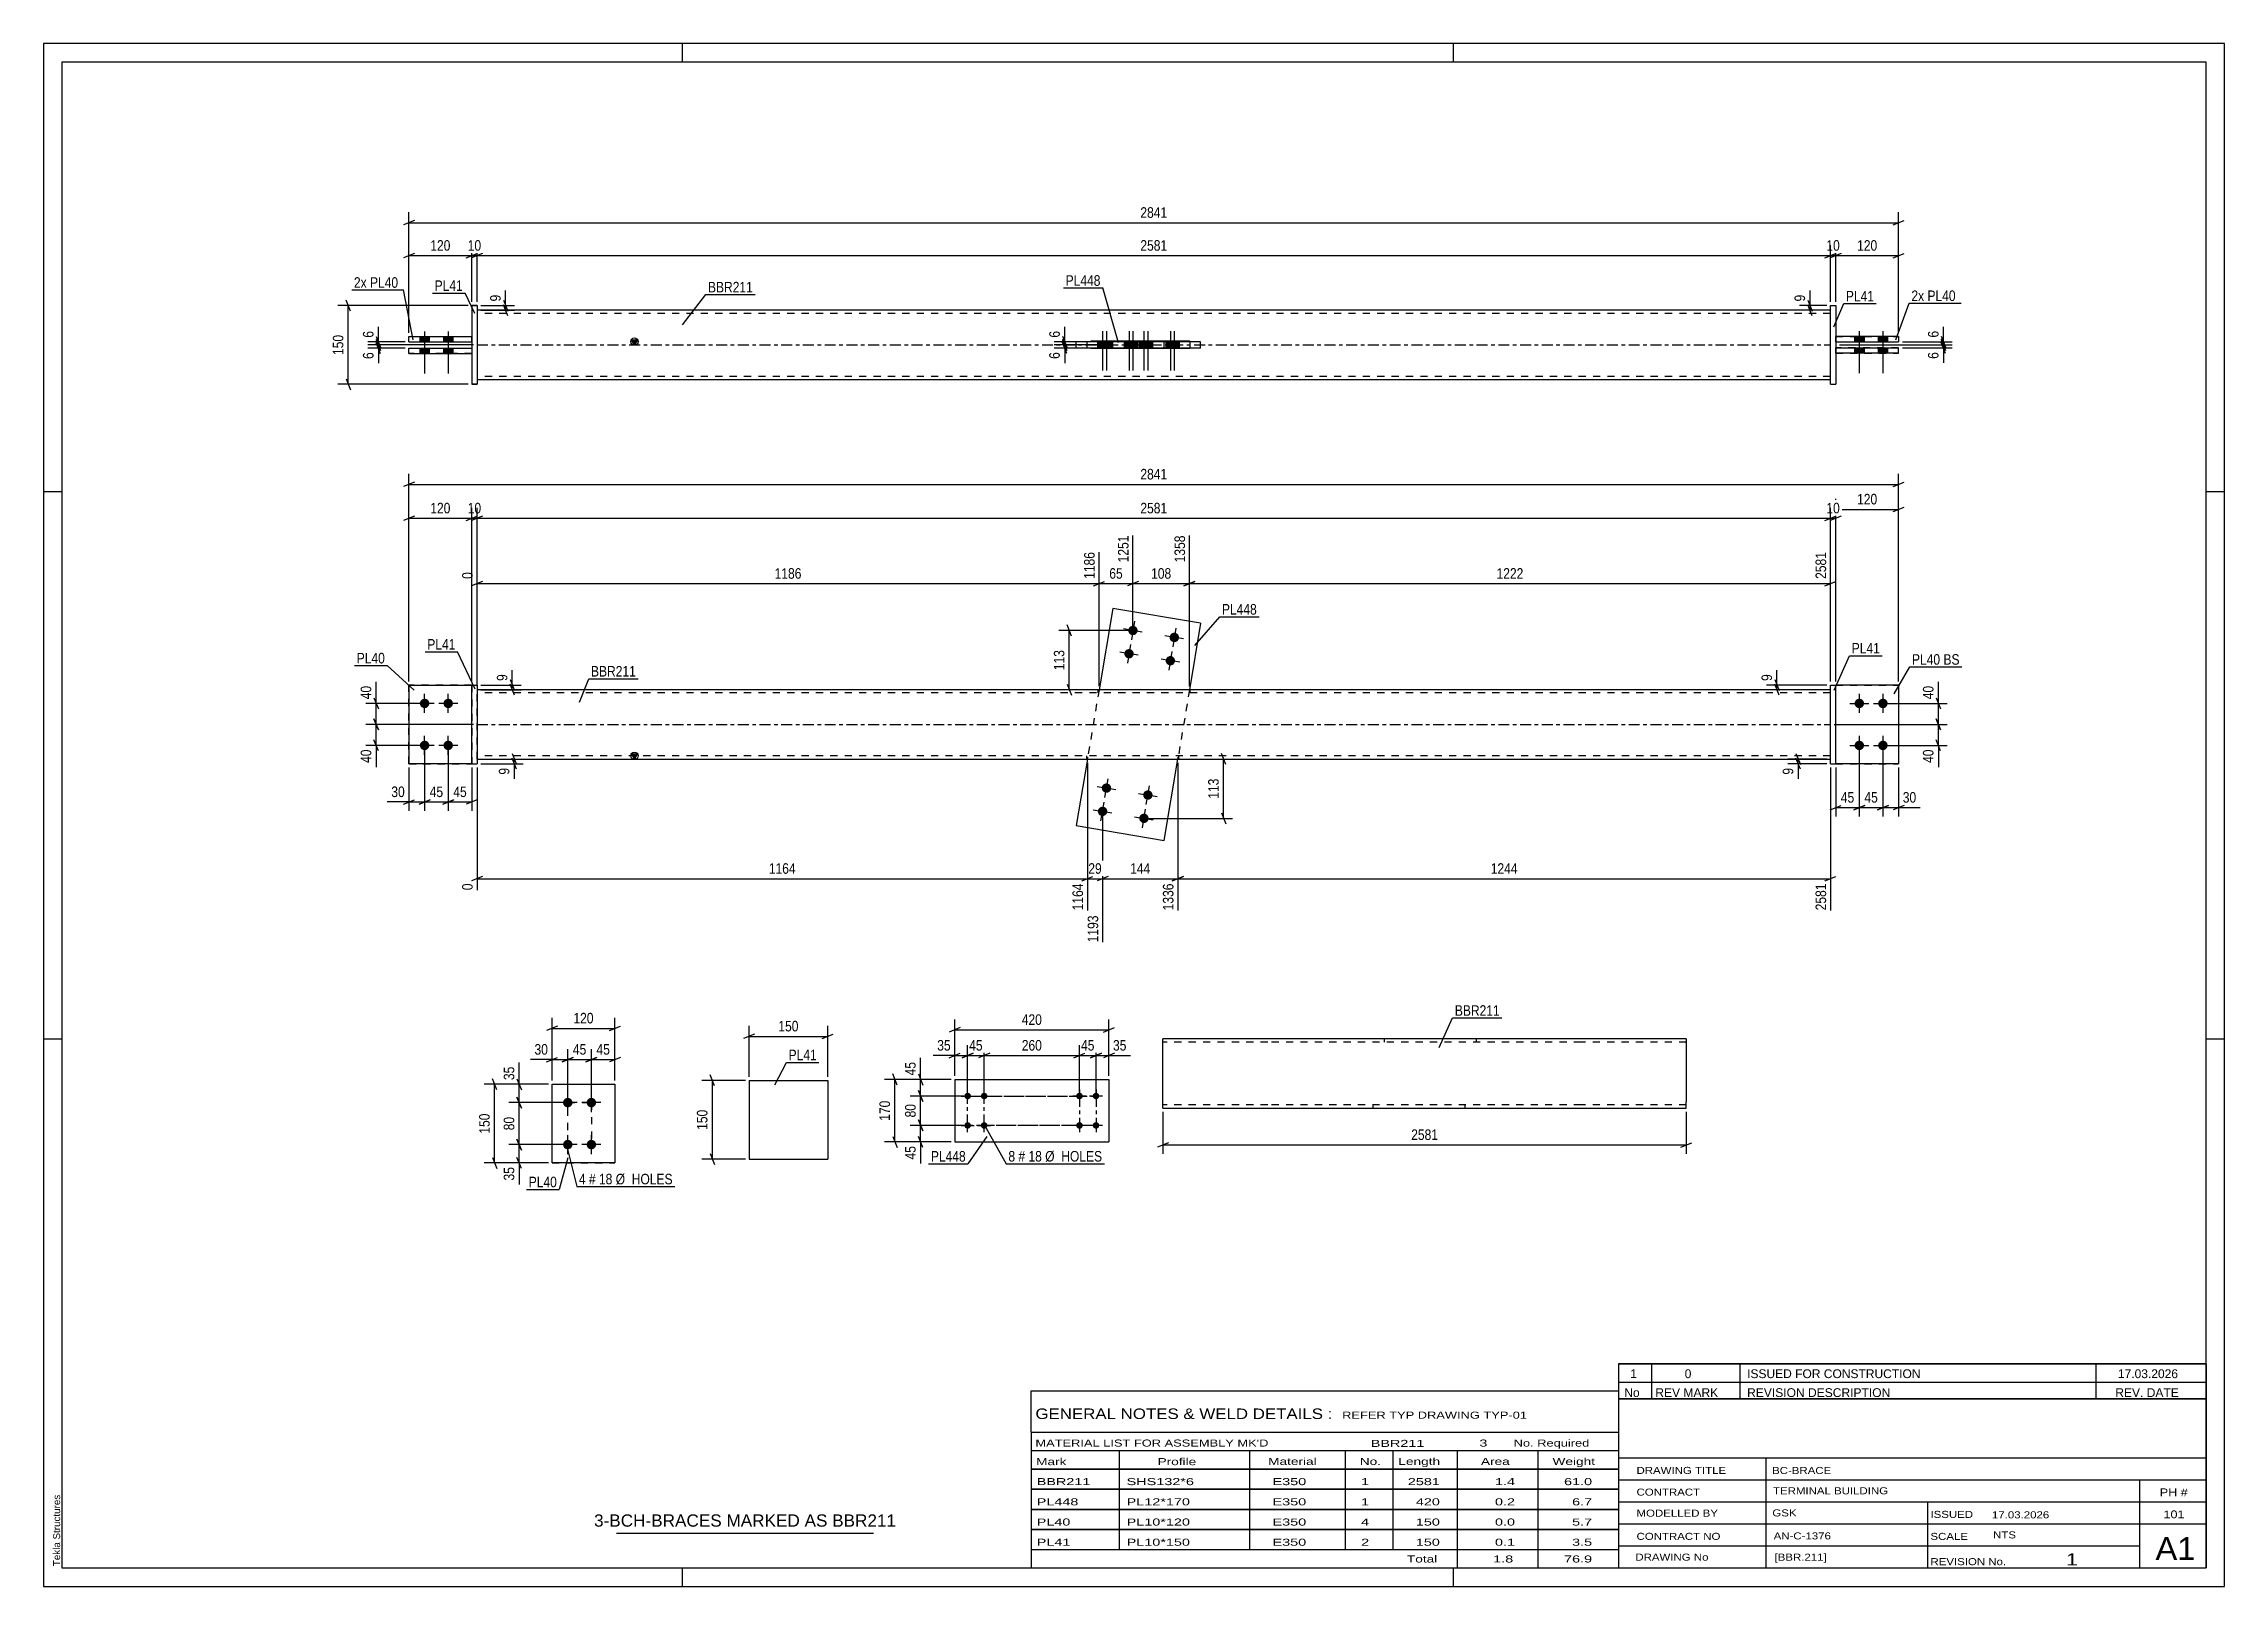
# Paper-space layout 'Layout1' of a CAD drawing. Header units: millimetres. Extents: x 0 to 594, y 0 to 420.
# The model-space entities are those that its viewports show. They can reach past a viewport. Long polylines and large blocks are cut down to what shows.
import ezdxf

# ---------------------------------------------------------------- set-up
doc = ezdxf.new("R2010")
doc.units = ezdxf.units.MM
doc.linetypes.add('DXK_LINE_DOT2', pattern=[3.9198, 1.9599, -1.9599])
doc.linetypes.add('DXK_LINE_DOT3', pattern=[5.9187, 2.979, -0.9799, 0.9799, -0.9799])
doc.layers.add('Viewport layer', color=7, linetype='Continuous', plot=False)
doc.styles.add('Arial', font='ARIAL.TTF', dxfattribs={"height": 0.2})
doc.styles.add('Arial Narrow', font='ARIALN.TTF', dxfattribs={"height": 0.2})

# ---------------------------------------------------------------- blocks, each defined once
blk = doc.blocks.new('Unknown-582682656-1128')
at = {"color": 5, "linetype": 'Continuous'}
for p, q in [((594, 420), (0, 420)), ((0, 420), (0, 0)), ((174, 415), (174, 420)), ((384, 415), (384, 420)), ((594, 0), (594, 420)), ((589, 415), (5, 415)), ((5, 415), (5, 5)), ((589, 5), (589, 415)), ((5, 298), (0, 298)), ((594, 298), (589, 298)), ((5, 149), (0, 149)), ((594, 149), (589, 149)), ((0, 0), (594, 0)), ((5, 5), (589, 5)), ((174, 0), (174, 5)), ((384, 0), (384, 5))]:
    blk.add_line(p, q, dxfattribs=at)
at = {"color": 174, "linetype": 'Continuous', "style": 'Arial'}
blk.add_text('Tekla Structures', height=1.9102, rotation=90, dxfattribs=at).set_placement((4.5, 5.5))
blk = doc.blocks.new('Part-582682656-4326 - 4325')
at = {"color": 2, "linetype": 'Continuous'}
for p, q in [((248.19, 137.99), (248.19, 120.99)), ((248.19, 137.99), (290.15, 137.99)), ((290.15, 137.99), (290.15, 120.99)), ((248.19, 120.99), (290.15, 120.99))]:
    blk.add_line(p, q, dxfattribs=at)
blk = doc.blocks.new('Bolt-582682656-4327 - 4325')
at = {"linetype": 'Continuous'}
for points in [[(282.15, 132.59, -1), (282.15, 134.39, -1)], [(286.65, 132.59, -1), (286.65, 134.39, -1)], [(282.15, 124.59, -1), (282.15, 126.39, -1)], [(286.65, 124.59, -1), (286.65, 126.39, -1)]]:
    blk.add_hatch(color=1, dxfattribs=at).paths.add_polyline_path(points)
at = {"color": 1, "linetype": 'Continuous'}
for p, q in [((283.95, 133.49), (280.35, 133.49)), ((282.15, 135.29), (282.15, 131.69)), ((288.45, 133.49), (284.85, 133.49)), ((286.65, 135.29), (286.65, 131.69)), ((283.95, 125.49), (280.35, 125.49)), ((282.15, 127.29), (282.15, 123.69)), ((288.45, 125.49), (284.85, 125.49)), ((286.65, 127.29), (286.65, 123.69))]:
    blk.add_line(p, q, dxfattribs=at)
blk = doc.blocks.new('Bolt-582682656-4328 - 4325')
at = {"linetype": 'Continuous'}
for points in [[(251.69, 134.39, -1), (251.69, 132.59, -1)], [(256.19, 134.39, -1), (256.19, 132.59, -1)], [(251.69, 126.39, -1), (251.69, 124.59, -1)], [(256.19, 126.39, -1), (256.19, 124.59, -1)]]:
    blk.add_hatch(color=1, dxfattribs=at).paths.add_polyline_path(points)
at = {"color": 1, "linetype": 'Continuous'}
for p, q in [((249.89, 133.49), (253.49, 133.49)), ((251.69, 131.69), (251.69, 135.29)), ((254.39, 133.49), (257.99, 133.49)), ((256.19, 131.69), (256.19, 135.29)), ((249.89, 125.49), (253.49, 125.49)), ((251.69, 123.69), (251.69, 127.29)), ((254.39, 125.49), (257.99, 125.49)), ((256.19, 123.69), (256.19, 127.29))]:
    blk.add_line(p, q, dxfattribs=at)
blk = doc.blocks.new('Part-582682656-1607 - 1591')
at = {"color": 2, "linetype": 'Continuous'}
for p, q in [((138.48, 136.7), (155.63, 136.7)), ((138.48, 115.27), (138.48, 136.7)), ((155.63, 136.7), (155.63, 136.7)), ((155.63, 136.7), (155.63, 115.27)), ((155.63, 115.27), (138.48, 115.27)), ((138.48, 115.27), (138.48, 115.27))]:
    blk.add_line(p, q, dxfattribs=at)
at = {"color": 7, "linetype": 'DXK_LINE_DOT2'}
for p, q in [((138.48, 136.7), (155.63, 136.7)), ((138.48, 115.27), (155.63, 115.27)), ((138.48, 115.27), (138.48, 115.27))]:
    blk.add_line(p, q, dxfattribs=at)
blk = doc.blocks.new('Bolt-582682656-1612 - 1591')
at = {"linetype": 'Continuous'}
for points in [[(142.77, 130.42), (142.5, 130.44), (142.25, 130.53), (142.01, 130.66), (141.81, 130.84), (141.66, 131.06), (141.55, 131.3), (141.49, 131.57), (141.49, 131.84), (141.55, 132.1), (141.66, 132.34), (141.81, 132.56), (142.01, 132.74), (142.25, 132.88), (142.5, 132.96), (142.77, 132.99), (143.04, 132.96), (143.29, 132.88), (143.53, 132.74), (143.73, 132.56), (143.88, 132.34), (143.99, 132.1), (144.05, 131.84), (144.05, 131.57), (143.99, 131.3), (143.88, 131.06), (143.73, 130.84), (143.53, 130.66), (143.29, 130.53), (143.04, 130.44)], [(149.2, 130.42), (148.93, 130.44), (148.68, 130.53), (148.44, 130.66), (148.24, 130.84), (148.09, 131.06), (147.98, 131.3), (147.92, 131.57), (147.92, 131.84), (147.98, 132.1), (148.09, 132.34), (148.24, 132.56), (148.44, 132.74), (148.68, 132.88), (148.93, 132.96), (149.2, 132.99), (149.47, 132.96), (149.72, 132.88), (149.95, 132.74), (150.15, 132.56), (150.31, 132.34), (150.42, 132.1), (150.48, 131.84), (150.48, 131.57), (150.42, 131.3), (150.31, 131.06), (150.15, 130.84), (149.95, 130.66), (149.72, 130.53), (149.47, 130.44)], [(142.77, 118.99), (142.5, 119.01), (142.25, 119.1), (142.01, 119.23), (141.81, 119.41), (141.66, 119.63), (141.55, 119.88), (141.49, 120.14), (141.49, 120.41), (141.55, 120.67), (141.66, 120.92), (141.81, 121.13), (142.01, 121.31), (142.25, 121.45), (142.5, 121.53), (142.77, 121.56), (143.04, 121.53), (143.29, 121.45), (143.53, 121.31), (143.73, 121.13), (143.88, 120.92), (143.99, 120.67), (144.05, 120.41), (144.05, 120.14), (143.99, 119.88), (143.88, 119.63), (143.73, 119.41), (143.53, 119.23), (143.29, 119.1), (143.04, 119.01)], [(149.2, 118.99), (148.93, 119.01), (148.68, 119.1), (148.44, 119.23), (148.24, 119.41), (148.09, 119.63), (147.98, 119.88), (147.92, 120.14), (147.92, 120.41), (147.98, 120.67), (148.09, 120.92), (148.24, 121.13), (148.44, 121.31), (148.68, 121.45), (148.93, 121.53), (149.2, 121.56), (149.47, 121.53), (149.72, 121.45), (149.95, 121.31), (150.15, 121.13), (150.31, 120.92), (150.42, 120.67), (150.48, 120.41), (150.48, 120.14), (150.42, 119.88), (150.31, 119.63), (150.15, 119.41), (149.95, 119.23), (149.72, 119.1), (149.47, 119.01)]]:
    blk.add_hatch(color=1, dxfattribs=at).paths.add_polyline_path(points)
at = {"color": 1, "linetype": 'Continuous'}
for p, q in [((145.34, 131.7), (140.2, 131.7)), ((142.77, 129.13), (142.77, 134.27)), ((151.77, 131.7), (146.63, 131.7)), ((149.2, 129.13), (149.2, 134.27)), ((145.34, 120.27), (140.2, 120.27)), ((142.77, 117.7), (142.77, 122.84)), ((151.77, 120.27), (146.63, 120.27)), ((149.2, 117.7), (149.2, 122.84))]:
    blk.add_line(p, q, dxfattribs=at)
blk = doc.blocks.new('Part-582682656-1962 - 1949')
at = {"color": 2, "linetype": 'Continuous'}
for p, q in [((99.49, 245.38), (116.63, 245.38)), ((99.49, 245.38), (99.49, 223.95)), ((116.63, 223.95), (99.49, 223.95)), ((99.49, 223.95), (99.49, 223.95))]:
    blk.add_line(p, q, dxfattribs=at)
at = {"color": 7, "linetype": 'DXK_LINE_DOT2'}
for p, q in [((99.49, 245.38), (116.63, 245.38)), ((116.63, 245.38), (116.63, 245.38)), ((116.63, 245.38), (116.63, 223.95)), ((99.49, 223.95), (116.63, 223.95))]:
    blk.add_line(p, q, dxfattribs=at)
blk = doc.blocks.new('Bolt-582682656-1978 - 1949')
at = {"linetype": 'Continuous'}
for points in [[(494.56, 241.66), (494.83, 241.63), (495.09, 241.55), (495.32, 241.42), (495.52, 241.24), (495.68, 241.02), (495.79, 240.77), (495.84, 240.51), (495.84, 240.24), (495.79, 239.98), (495.68, 239.73), (495.52, 239.52), (495.32, 239.34), (495.09, 239.2), (494.83, 239.12), (494.56, 239.09), (494.3, 239.12), (494.04, 239.2), (493.81, 239.34), (493.61, 239.52), (493.45, 239.73), (493.34, 239.98), (493.28, 240.24), (493.28, 240.51), (493.34, 240.77), (493.45, 241.02), (493.61, 241.24), (493.81, 241.42), (494.04, 241.55), (494.3, 241.63)], [(500.99, 241.66), (501.26, 241.63), (501.52, 241.55), (501.75, 241.42), (501.95, 241.24), (502.11, 241.02), (502.21, 240.77), (502.27, 240.51), (502.27, 240.24), (502.21, 239.98), (502.11, 239.73), (501.95, 239.52), (501.75, 239.34), (501.52, 239.2), (501.26, 239.12), (500.99, 239.09), (500.72, 239.12), (500.47, 239.2), (500.24, 239.34), (500.04, 239.52), (499.88, 239.73), (499.77, 239.98), (499.71, 240.24), (499.71, 240.51), (499.77, 240.77), (499.88, 241.02), (500.04, 241.24), (500.24, 241.42), (500.47, 241.55), (500.72, 241.63)], [(494.56, 230.23), (494.83, 230.2), (495.09, 230.12), (495.32, 229.99), (495.52, 229.81), (495.68, 229.59), (495.79, 229.34), (495.84, 229.08), (495.84, 228.81), (495.79, 228.55), (495.68, 228.3), (495.52, 228.09), (495.32, 227.91), (495.09, 227.77), (494.83, 227.69), (494.56, 227.66), (494.3, 227.69), (494.04, 227.77), (493.81, 227.91), (493.61, 228.09), (493.45, 228.3), (493.34, 228.55), (493.28, 228.81), (493.28, 229.08), (493.34, 229.34), (493.45, 229.59), (493.61, 229.81), (493.81, 229.99), (494.04, 230.12), (494.3, 230.2)], [(500.99, 230.23), (501.26, 230.2), (501.52, 230.12), (501.75, 229.99), (501.95, 229.81), (502.11, 229.59), (502.21, 229.34), (502.27, 229.08), (502.27, 228.81), (502.21, 228.55), (502.11, 228.3), (501.95, 228.09), (501.75, 227.91), (501.52, 227.77), (501.26, 227.69), (500.99, 227.66), (500.72, 227.69), (500.47, 227.77), (500.24, 227.91), (500.04, 228.09), (499.88, 228.3), (499.77, 228.55), (499.71, 228.81), (499.71, 229.08), (499.77, 229.34), (499.88, 229.59), (500.04, 229.81), (500.24, 229.99), (500.47, 230.12), (500.72, 230.2)]]:
    blk.add_hatch(color=1, dxfattribs=at).paths.add_polyline_path(points)
at = {"color": 1, "linetype": 'Continuous'}
for p, q in [((491.99, 240.38), (497.13, 240.38)), ((494.56, 242.95), (494.56, 237.8)), ((498.42, 240.38), (503.56, 240.38)), ((500.99, 242.95), (500.99, 237.8)), ((491.99, 228.95), (497.13, 228.95)), ((494.56, 231.52), (494.56, 226.38)), ((498.42, 228.95), (503.56, 228.95)), ((500.99, 231.52), (500.99, 226.38))]:
    blk.add_line(p, q, dxfattribs=at)
blk = doc.blocks.new('Part-582682656-1967 - 1949')
at = {"color": 7, "linetype": 'DXK_LINE_DOT2'}
for p, q in [((99.49, 223.95), (99.49, 245.38)), ((99.49, 245.38), (116.63, 245.38)), ((116.63, 245.38), (99.49, 245.38)), ((116.63, 223.95), (116.63, 245.38)), ((99.49, 223.95), (99.49, 223.95)), ((99.49, 223.95), (116.63, 223.95)), ((99.49, 223.95), (116.63, 223.95)), ((116.63, 223.95), (116.63, 223.95))]:
    blk.add_line(p, q, dxfattribs=at)
blk = doc.blocks.new('Part-582682656-1972 - 1949')
at = {"color": 2, "linetype": 'Continuous'}
for p, q in [((116.63, 245.38), (118.06, 245.38)), ((116.63, 223.95), (116.63, 245.38)), ((118.06, 245.38), (118.06, 245.38)), ((118.06, 245.38), (118.06, 223.95)), ((116.63, 223.95), (118.06, 223.95))]:
    blk.add_line(p, q, dxfattribs=at)
at = {"color": 7, "linetype": 'DXK_LINE_DOT2'}
for p, q in [((116.63, 245.38), (118.06, 245.38)), ((116.63, 223.95), (118.06, 223.95))]:
    blk.add_line(p, q, dxfattribs=at)
blk = doc.blocks.new('Part-582682656-1956 - 1949')
at = {"color": 7, "linetype": 'DXK_LINE_DOT2'}
for p, q in [((488.13, 245.38), (505.28, 245.38)), ((488.13, 223.95), (488.13, 245.38)), ((488.13, 245.38), (505.28, 245.38)), ((505.28, 245.38), (505.28, 245.38)), ((505.28, 245.38), (505.28, 223.95)), ((488.13, 223.95), (488.13, 223.95)), ((488.13, 223.95), (505.28, 223.95)), ((488.13, 223.95), (505.28, 223.95))]:
    blk.add_line(p, q, dxfattribs=at)
blk = doc.blocks.new('Part-582682656-1957 - 1949')
at = {"color": 2, "linetype": 'Continuous'}
for p, q in [((486.71, 245.38), (488.13, 245.38)), ((486.71, 223.95), (486.71, 245.38)), ((488.13, 223.95), (488.13, 245.38)), ((486.71, 223.95), (486.71, 223.95)), ((486.71, 223.95), (488.13, 223.95))]:
    blk.add_line(p, q, dxfattribs=at)
at = {"color": 7, "linetype": 'DXK_LINE_DOT2'}
for p, q in [((486.71, 245.38), (488.13, 245.38)), ((486.71, 223.95), (488.13, 223.95))]:
    blk.add_line(p, q, dxfattribs=at)
blk = doc.blocks.new('Part-582682656-1977 - 1949')
at = {"color": 2, "linetype": 'Continuous'}
for p, q in [((291.2, 266.23), (287.48, 244.09)), ((315.15, 262.21), (291.2, 266.23)), ((315.15, 262.21), (312.1, 244.09)), ((284.31, 225.23), (281.27, 207.12)), ((305.22, 203.09), (308.94, 225.23)), ((281.27, 207.12), (305.22, 203.09))]:
    blk.add_line(p, q, dxfattribs=at)
at = {"color": 7, "linetype": 'DXK_LINE_DOT2'}
for p, q in [((287.48, 244.09), (284.33, 225.36)), ((312.1, 244.09), (308.96, 225.36)), ((284.31, 225.23), (284.4, 225.74)), ((308.94, 225.23), (309.02, 225.74)), ((284.33, 225.36), (284.31, 225.23)), ((308.96, 225.36), (308.94, 225.23))]:
    blk.add_line(p, q, dxfattribs=at)
blk = doc.blocks.new('Bolt-582682656-1979 - 1949')
at = {"linetype": 'Continuous'}
for points in [[(103.78, 241.66), (104.04, 241.63), (104.3, 241.55), (104.53, 241.42), (104.73, 241.24), (104.89, 241.02), (105, 240.77), (105.06, 240.51), (105.06, 240.24), (105, 239.98), (104.89, 239.73), (104.73, 239.52), (104.53, 239.34), (104.3, 239.2), (104.04, 239.12), (103.78, 239.09), (103.51, 239.12), (103.25, 239.2), (103.02, 239.34), (102.82, 239.52), (102.66, 239.73), (102.55, 239.98), (102.5, 240.24), (102.5, 240.51), (102.55, 240.77), (102.66, 241.02), (102.82, 241.24), (103.02, 241.42), (103.25, 241.55), (103.51, 241.63)], [(110.21, 241.66), (110.47, 241.63), (110.73, 241.55), (110.96, 241.42), (111.16, 241.24), (111.32, 241.02), (111.43, 240.77), (111.48, 240.51), (111.48, 240.24), (111.43, 239.98), (111.32, 239.73), (111.16, 239.52), (110.96, 239.34), (110.73, 239.2), (110.47, 239.12), (110.21, 239.09), (109.94, 239.12), (109.68, 239.2), (109.45, 239.34), (109.25, 239.52), (109.09, 239.73), (108.98, 239.98), (108.93, 240.24), (108.93, 240.51), (108.98, 240.77), (109.09, 241.02), (109.25, 241.24), (109.45, 241.42), (109.68, 241.55), (109.94, 241.63)], [(103.78, 230.23), (104.04, 230.2), (104.3, 230.12), (104.53, 229.99), (104.73, 229.81), (104.89, 229.59), (105, 229.34), (105.06, 229.08), (105.06, 228.81), (105, 228.55), (104.89, 228.3), (104.73, 228.09), (104.53, 227.91), (104.3, 227.77), (104.04, 227.69), (103.78, 227.66), (103.51, 227.69), (103.25, 227.77), (103.02, 227.91), (102.82, 228.09), (102.66, 228.3), (102.55, 228.55), (102.5, 228.81), (102.5, 229.08), (102.55, 229.34), (102.66, 229.59), (102.82, 229.81), (103.02, 229.99), (103.25, 230.12), (103.51, 230.2)], [(110.21, 230.23), (110.47, 230.2), (110.73, 230.12), (110.96, 229.99), (111.16, 229.81), (111.32, 229.59), (111.43, 229.34), (111.48, 229.08), (111.48, 228.81), (111.43, 228.55), (111.32, 228.3), (111.16, 228.09), (110.96, 227.91), (110.73, 227.77), (110.47, 227.69), (110.21, 227.66), (109.94, 227.69), (109.68, 227.77), (109.45, 227.91), (109.25, 228.09), (109.09, 228.3), (108.98, 228.55), (108.93, 228.81), (108.93, 229.08), (108.98, 229.34), (109.09, 229.59), (109.25, 229.81), (109.45, 229.99), (109.68, 230.12), (109.94, 230.2)]]:
    blk.add_hatch(color=1, dxfattribs=at).paths.add_polyline_path(points)
at = {"color": 1, "linetype": 'Continuous'}
for p, q in [((106.35, 240.38), (101.21, 240.38)), ((103.78, 237.8), (103.78, 242.95)), ((112.78, 240.38), (107.63, 240.38)), ((110.21, 237.8), (110.21, 242.95)), ((106.35, 228.95), (101.21, 228.95)), ((103.78, 226.38), (103.78, 231.52)), ((112.78, 228.95), (107.63, 228.95)), ((110.21, 226.38), (110.21, 231.52))]:
    blk.add_line(p, q, dxfattribs=at)
blk = doc.blocks.new('Bolt-582682656-1980 - 1949')
at = {"linetype": 'Continuous'}
for points in [[(297.98, 260.02, -1), (295.44, 260.45, -1)], [(309.25, 258.13, -1), (306.71, 258.55, -1)], [(296.91, 253.68, -1), (294.38, 254.11, -1)], [(308.18, 251.79, -1), (305.65, 252.21, -1)]]:
    blk.add_hatch(color=1, dxfattribs=at).paths.add_polyline_path(points)
at = {"color": 1, "linetype": 'Continuous'}
for p, q in [((297.13, 262.77), (296.28, 257.7)), ((299.24, 259.81), (294.17, 260.66)), ((296.07, 256.43), (295.22, 251.36)), ((310.52, 257.92), (305.44, 258.77)), ((308.4, 260.88), (307.55, 255.81)), ((298.18, 253.47), (293.11, 254.32)), ((309.45, 251.58), (304.38, 252.43)), ((307.34, 254.54), (306.49, 249.47))]:
    blk.add_line(p, q, dxfattribs=at)
blk = doc.blocks.new('Bolt-582682656-1981 - 1949')
at = {"linetype": 'Continuous'}
for points in [[(288.23, 217.53, -1), (290.77, 217.11, -1)], [(299.51, 215.64, -1), (302.04, 215.22, -1)], [(287.17, 211.19, -1), (289.71, 210.77, -1)], [(298.44, 209.3, -1), (300.98, 208.88, -1)]]:
    blk.add_hatch(color=1, dxfattribs=at).paths.add_polyline_path(points)
at = {"color": 1, "linetype": 'Continuous'}
for p, q in [((289.08, 214.79), (289.93, 219.86)), ((286.97, 217.75), (292.04, 216.9)), ((298.24, 215.85), (303.31, 215)), ((300.35, 212.89), (301.2, 217.96)), ((285.9, 211.41), (290.97, 210.56)), ((288.01, 208.45), (288.86, 213.52)), ((297.17, 209.51), (302.24, 208.66)), ((299.28, 206.55), (300.13, 211.62))]:
    blk.add_line(p, q, dxfattribs=at)
blk = doc.blocks.new('Part-582682656-1987 - 1949')
at = {"color": 2, "linetype": 'Continuous'}
for p, q in [((505.28, 245.38), (488.13, 245.38)), ((505.28, 245.38), (505.28, 245.38)), ((505.28, 245.38), (505.28, 223.95)), ((505.28, 223.95), (488.13, 223.95))]:
    blk.add_line(p, q, dxfattribs=at)
at = {"color": 7, "linetype": 'DXK_LINE_DOT2'}
for p, q in [((505.28, 245.38), (488.13, 245.38)), ((488.13, 245.38), (488.13, 245.38)), ((488.13, 223.95), (488.13, 245.38)), ((505.28, 245.38), (505.28, 245.38)), ((505.28, 223.95), (488.13, 223.95))]:
    blk.add_line(p, q, dxfattribs=at)
blk = doc.blocks.new('Part-582682656-1992 - 1949')
at = {"linetype": 'Continuous'}
blk.add_hatch(color=2, dxfattribs=at).paths.add_polyline_path([(160.92, 225.23), (160.12, 226.63), (161.72, 226.63)])
at = {"color": 2, "linetype": 'Continuous'}
for p, q in [((486.71, 244.09), (118.06, 244.09)), ((160.92, 225.23), (160.12, 226.63)), ((160.12, 226.63), (161.72, 226.63)), ((161.72, 226.63), (160.92, 225.23)), ((118.06, 225.23), (486.71, 225.23))]:
    blk.add_line(p, q, dxfattribs=at)
at = {"color": 7, "linetype": 'DXK_LINE_DOT2'}
for p, q in [((118.06, 225.23), (118.06, 244.09)), ((287.19, 244.09), (287.19, 243.23)), ((312.25, 244.09), (312.25, 243.23)), ((486.71, 225.23), (486.71, 244.09)), ((486.71, 243.23), (118.06, 243.23)), ((486.71, 226.09), (118.06, 226.09)), ((284.17, 225.23), (284.17, 226.09)), ((309.22, 225.23), (309.22, 226.09)), ((284.17, 225.36), (284.17, 225.23)), ((309.22, 225.36), (309.22, 225.23))]:
    blk.add_line(p, q, dxfattribs=at)
at = {"color": 7, "linetype": 'DXK_LINE_DOT3'}
blk.add_line((118.06, 234.66), (486.71, 234.66), dxfattribs=at)
at = {"color": 2, "linetype": 'Continuous'}
blk.add_circle((160.92, 226.13), 1, dxfattribs=at)
blk = doc.blocks.new('Part-582682656-2443 - 2420')
at = {"color": 2, "linetype": 'Continuous'}
for p, q in [((99.49, 338.81), (99.49, 340.24)), ((99.49, 340.24), (116.63, 340.24)), ((99.49, 338.81), (99.49, 338.81)), ((99.49, 338.81), (116.63, 338.81)), ((116.63, 338.81), (116.63, 340.24)), ((116.63, 338.81), (116.63, 338.81))]:
    blk.add_line(p, q, dxfattribs=at)
at = {"color": 7, "linetype": 'DXK_LINE_DOT2'}
for p, q in [((99.49, 340.24), (99.49, 340.24)), ((99.49, 340.24), (116.63, 340.24)), ((99.49, 338.81), (116.63, 338.81)), ((116.63, 340.24), (116.63, 340.24))]:
    blk.add_line(p, q, dxfattribs=at)
blk = doc.blocks.new('Bolt-582682656-2427 - 2420')
at = {"linetype": 'Continuous'}
for points in [[(495.85, 340.29), (493.28, 340.29), (493.28, 338.86), (495.85, 338.86)], [(495.85, 340.29), (493.28, 340.29), (493.28, 338.86), (495.85, 338.86)], [(502.28, 340.29), (499.71, 340.29), (499.71, 338.86), (502.28, 338.86)], [(502.28, 340.29), (499.71, 340.29), (499.71, 338.86), (502.28, 338.86)], [(495.85, 337.14), (493.28, 337.14), (493.28, 335.71), (495.85, 335.71)], [(495.85, 337.14), (493.28, 337.14), (493.28, 335.71), (495.85, 335.71)], [(502.28, 337.14), (499.71, 337.14), (499.71, 335.71), (502.28, 335.71)], [(502.28, 337.14), (499.71, 337.14), (499.71, 335.71), (502.28, 335.71)]]:
    blk.add_hatch(color=1, dxfattribs=at).paths.add_polyline_path(points)
at = {"color": 1, "linetype": 'Continuous'}
for p, q in [((493.28, 340.29), (493.28, 338.86)), ((493.28, 340.29), (493.28, 338.86)), ((494.56, 341.72), (494.56, 330.29)), ((494.56, 341.72), (494.56, 330.29)), ((495.85, 340.29), (495.85, 338.86)), ((495.85, 340.29), (495.85, 338.86)), ((499.71, 340.29), (499.71, 338.86)), ((499.71, 340.29), (499.71, 338.86)), ((500.99, 341.72), (500.99, 330.29)), ((500.99, 341.72), (500.99, 330.29)), ((502.28, 340.29), (502.28, 338.86)), ((502.28, 340.29), (502.28, 338.86)), ((493.28, 337.14), (493.28, 335.71)), ((493.28, 337.14), (493.28, 335.71)), ((495.85, 337.14), (495.85, 335.71)), ((495.85, 337.14), (495.85, 335.71)), ((499.71, 337.14), (499.71, 335.71)), ((499.71, 337.14), (499.71, 335.71)), ((502.28, 337.14), (502.28, 335.71)), ((502.28, 337.14), (502.28, 335.71))]:
    blk.add_line(p, q, dxfattribs=at)
blk = doc.blocks.new('Bolt-582682656-2428 - 2420')
at = {"linetype": 'Continuous'}
for points in [[(102.49, 338.81), (105.06, 338.81), (105.06, 340.24), (102.49, 340.24)], [(102.49, 338.81), (105.06, 338.81), (105.06, 340.24), (102.49, 340.24)], [(108.92, 338.81), (111.49, 338.81), (111.49, 340.24), (108.92, 340.24)], [(108.92, 338.81), (111.49, 338.81), (111.49, 340.24), (108.92, 340.24)], [(102.49, 335.66), (105.06, 335.66), (105.06, 337.09), (102.49, 337.09)], [(102.49, 335.66), (105.06, 335.66), (105.06, 337.09), (102.49, 337.09)], [(108.92, 335.66), (111.49, 335.66), (111.49, 337.09), (108.92, 337.09)], [(108.92, 335.66), (111.49, 335.66), (111.49, 337.09), (108.92, 337.09)]]:
    blk.add_hatch(color=1, dxfattribs=at).paths.add_polyline_path(points)
at = {"color": 1, "linetype": 'Continuous'}
for p, q in [((102.49, 340.24), (102.49, 338.81)), ((102.49, 340.24), (102.49, 338.81)), ((103.78, 341.67), (103.78, 330.24)), ((103.78, 341.67), (103.78, 330.24)), ((105.06, 340.24), (105.06, 338.81)), ((105.06, 340.24), (105.06, 338.81)), ((108.92, 340.24), (108.92, 338.81)), ((108.92, 340.24), (108.92, 338.81)), ((110.21, 341.67), (110.21, 330.24)), ((110.21, 341.67), (110.21, 330.24)), ((111.49, 340.24), (111.49, 338.81)), ((111.49, 340.24), (111.49, 338.81)), ((102.49, 337.09), (102.49, 335.66)), ((102.49, 337.09), (102.49, 335.66)), ((105.06, 337.09), (105.06, 335.66)), ((105.06, 337.09), (105.06, 335.66)), ((108.92, 337.09), (108.92, 335.66)), ((108.92, 337.09), (108.92, 335.66)), ((111.49, 337.09), (111.49, 335.66)), ((111.49, 337.09), (111.49, 335.66))]:
    blk.add_line(p, q, dxfattribs=at)
blk = doc.blocks.new('Part-582682656-2433 - 2420')
at = {"color": 7, "linetype": 'DXK_LINE_DOT2'}
for p, q in [((281.27, 337.12), (281.27, 338.83)), ((287.19, 338.83), (281.27, 338.83)), ((305.22, 337.12), (305.22, 338.83)), ((287.19, 337.12), (281.27, 337.12))]:
    blk.add_line(p, q, dxfattribs=at)
at = {"color": 2, "linetype": 'Continuous'}
for p, q in [((315.15, 338.83), (287.19, 338.83)), ((291.2, 337.12), (291.2, 338.83)), ((315.15, 337.12), (315.15, 338.83)), ((315.15, 337.12), (287.19, 337.12))]:
    blk.add_line(p, q, dxfattribs=at)
blk = doc.blocks.new('Part-582682656-2438 - 2420')
at = {"color": 2, "linetype": 'Continuous'}
for p, q in [((116.63, 348.69), (118.06, 348.69)), ((116.63, 348.69), (116.63, 327.26)), ((118.06, 348.69), (118.06, 348.69)), ((118.06, 348.69), (118.06, 327.26)), ((118.06, 327.26), (116.63, 327.26)), ((116.63, 327.26), (116.63, 327.26))]:
    blk.add_line(p, q, dxfattribs=at)
at = {"color": 7, "linetype": 'DXK_LINE_DOT2'}
for p, q in [((118.06, 348.69), (116.63, 348.69)), ((118.06, 348.69), (118.06, 348.69)), ((116.63, 327.26), (118.06, 327.26))]:
    blk.add_line(p, q, dxfattribs=at)
blk = doc.blocks.new('Part-582682656-2448 - 2420')
at = {"color": 2, "linetype": 'Continuous'}
for p, q in [((505.28, 340.29), (488.13, 340.29)), ((488.13, 338.86), (488.13, 340.29)), ((488.13, 338.86), (488.13, 338.86)), ((488.13, 338.86), (505.28, 338.86)), ((505.28, 340.29), (505.28, 338.86))]:
    blk.add_line(p, q, dxfattribs=at)
at = {"color": 7, "linetype": 'DXK_LINE_DOT2'}
for p, q in [((488.13, 340.29), (488.13, 340.29)), ((488.13, 340.29), (505.28, 340.29)), ((488.13, 338.86), (505.28, 338.86)), ((505.28, 340.29), (505.28, 340.29))]:
    blk.add_line(p, q, dxfattribs=at)
blk = doc.blocks.new('Part-582682656-2453 - 2420')
at = {"color": 2, "linetype": 'Continuous'}
for p, q in [((488.13, 337.14), (505.28, 337.14)), ((488.13, 335.71), (488.13, 337.14)), ((505.28, 335.71), (488.13, 335.71)), ((505.28, 335.71), (505.28, 337.14))]:
    blk.add_line(p, q, dxfattribs=at)
at = {"color": 7, "linetype": 'DXK_LINE_DOT2'}
for p, q in [((505.28, 337.14), (488.13, 337.14)), ((488.13, 335.71), (505.28, 335.71))]:
    blk.add_line(p, q, dxfattribs=at)
blk = doc.blocks.new('Part-582682656-2458 - 2420')
at = {"linetype": 'Continuous'}
blk.add_hatch(color=2, dxfattribs=at).paths.add_polyline_path([(160.92, 337.98), (160.12, 339.38), (161.72, 339.38)])
at = {"color": 2, "linetype": 'Continuous'}
for p, q in [((486.71, 347.4), (118.06, 347.4)), ((160.92, 337.98), (160.12, 339.38)), ((160.12, 339.38), (161.72, 339.38)), ((161.72, 339.38), (160.92, 337.98)), ((312.25, 338.98), (287.19, 338.98)), ((287.19, 336.98), (287.19, 338.98)), ((309.22, 338.83), (309.22, 338.98)), ((312.25, 338.83), (312.25, 338.98)), ((312.25, 336.98), (287.19, 336.98)), ((309.22, 336.98), (309.22, 337.12)), ((312.25, 336.98), (312.25, 337.12)), ((118.06, 328.55), (486.71, 328.55))]:
    blk.add_line(p, q, dxfattribs=at)
at = {"color": 7, "linetype": 'DXK_LINE_DOT2'}
for p, q in [((118.06, 347.4), (118.06, 328.55)), ((486.71, 346.55), (118.06, 346.55)), ((486.71, 328.55), (486.71, 347.4)), ((284.17, 338.98), (284.17, 336.98)), ((287.19, 338.98), (284.17, 338.98)), ((309.22, 338.98), (309.22, 337.12)), ((312.25, 338.98), (312.25, 337.12)), ((287.19, 336.98), (284.17, 336.98)), ((486.71, 329.4), (118.06, 329.4))]:
    blk.add_line(p, q, dxfattribs=at)
at = {"color": 7, "linetype": 'DXK_LINE_DOT3'}
blk.add_line((118.06, 337.98), (486.71, 337.98), dxfattribs=at)
at = {"color": 2, "linetype": 'Continuous'}
blk.add_circle((160.92, 338.88), 1, dxfattribs=at)
blk = doc.blocks.new('Bolt-582682656-2464 - 2420')
at = {"linetype": 'Continuous'}
for points in [[(296.93, 338.83), (294.36, 338.83), (294.36, 337.12), (296.93, 337.12)], [(297.99, 338.83), (295.42, 338.83), (295.42, 337.12), (297.99, 337.12)], [(308.2, 338.83), (305.63, 338.83), (305.63, 337.12), (308.2, 337.12)], [(309.26, 338.83), (306.69, 338.83), (306.69, 337.12), (309.26, 337.12)]]:
    blk.add_hatch(color=1, dxfattribs=at).paths.add_polyline_path(points)
at = {"color": 1, "linetype": 'Continuous'}
for p, q in [((294.36, 338.83), (294.36, 337.12)), ((295.42, 338.83), (295.42, 337.12)), ((295.64, 341.69), (295.64, 330.98)), ((296.71, 341.69), (296.71, 330.98)), ((296.93, 338.83), (296.93, 337.12)), ((297.99, 338.83), (297.99, 337.12)), ((305.63, 338.83), (305.63, 337.12)), ((306.69, 338.83), (306.69, 337.12)), ((306.91, 341.69), (306.91, 330.98)), ((307.98, 341.69), (307.98, 330.98)), ((308.2, 338.83), (308.2, 337.12)), ((309.26, 338.83), (309.26, 337.12))]:
    blk.add_line(p, q, dxfattribs=at)
blk = doc.blocks.new('Bolt-582682656-2465 - 2420')
at = {"linetype": 'Continuous'}
for points in [[(287.15, 337.12), (289.72, 337.12), (289.72, 338.83), (287.15, 338.83)], [(288.22, 337.12), (290.79, 337.12), (290.79, 338.83), (288.22, 338.83)], [(298.42, 337.12), (300.99, 337.12), (300.99, 338.83), (298.42, 338.83)], [(299.49, 337.12), (302.06, 337.12), (302.06, 338.83), (299.49, 338.83)]]:
    blk.add_hatch(color=1, dxfattribs=at).paths.add_polyline_path(points)
at = {"color": 1, "linetype": 'Continuous'}
for p, q in [((287.15, 338.83), (287.15, 337.12)), ((288.22, 338.83), (288.22, 337.12)), ((288.44, 341.69), (288.44, 330.98)), ((289.5, 341.69), (289.5, 330.98)), ((289.72, 338.83), (289.72, 337.12)), ((290.79, 338.83), (290.79, 337.12)), ((298.42, 338.83), (298.42, 337.12)), ((299.49, 338.83), (299.49, 337.12)), ((299.71, 341.69), (299.71, 330.98)), ((300.77, 341.69), (300.77, 330.98)), ((300.99, 338.83), (300.99, 337.12)), ((302.06, 338.83), (302.06, 337.12))]:
    blk.add_line(p, q, dxfattribs=at)
blk = doc.blocks.new('Part-582682656-2470 - 2420')
at = {"color": 2, "linetype": 'Continuous'}
for p, q in [((486.71, 348.69), (486.71, 348.69)), ((486.71, 327.26), (486.71, 348.69)), ((486.71, 348.69), (488.13, 348.69)), ((488.13, 348.69), (488.13, 348.69)), ((488.13, 348.69), (488.13, 327.26)), ((486.71, 327.26), (488.13, 327.26)), ((486.71, 327.26), (486.71, 327.26)), ((488.13, 327.26), (488.13, 327.26))]:
    blk.add_line(p, q, dxfattribs=at)
at = {"color": 7, "linetype": 'DXK_LINE_DOT2'}
for p, q in [((486.71, 348.69), (486.71, 348.69)), ((486.71, 348.69), (488.13, 348.69)), ((486.71, 327.26), (488.13, 327.26))]:
    blk.add_line(p, q, dxfattribs=at)
blk = doc.blocks.new('Part-582682656-2475 - 2420')
at = {"color": 2, "linetype": 'Continuous'}
for p, q in [((99.49, 337.09), (116.63, 337.09)), ((99.49, 335.66), (99.49, 337.09)), ((99.49, 335.66), (116.63, 335.66)), ((99.49, 335.66), (99.49, 335.66)), ((116.63, 337.09), (116.63, 335.66))]:
    blk.add_line(p, q, dxfattribs=at)
at = {"color": 7, "linetype": 'DXK_LINE_DOT2'}
for p, q in [((99.49, 337.09), (116.63, 337.09)), ((116.63, 335.66), (99.49, 335.66))]:
    blk.add_line(p, q, dxfattribs=at)
blk = doc.blocks.new('Part-582682656-1567 - 1551')
at = {"color": 2, "linetype": 'Continuous'}
for p, q in [((192.16, 137.74), (192.16, 116.31)), ((192.16, 137.74), (213.58, 137.74)), ((213.58, 137.74), (213.58, 116.31)), ((192.16, 116.31), (213.58, 116.31))]:
    blk.add_line(p, q, dxfattribs=at)
blk = doc.blocks.new('Part-582682656-1532 - 1515')
at = {"color": 2, "linetype": 'Continuous'}
for p, q in [((333.44, 149.05), (304.87, 149.05)), ((304.87, 130.32), (304.87, 149.05)), ((418.77, 149.05), (333.54, 149.05)), ((447.44, 149.05), (418.87, 149.05)), ((447.44, 149.05), (447.44, 131.91)), ((447.44, 130.19), (447.44, 131.91)), ((304.87, 130.19), (304.87, 130.32)), ((304.87, 130.19), (333.44, 130.19)), ((333.54, 130.19), (418.77, 130.19)), ((418.87, 130.19), (447.44, 130.19))]:
    blk.add_line(p, q, dxfattribs=at)
at = {"color": 7, "linetype": 'DXK_LINE_DOT2'}
for p, q in [((365.14, 149.05), (365.14, 148.19)), ((390.19, 149.05), (390.19, 148.19)), ((333.44, 148.19), (304.87, 148.19)), ((418.77, 148.19), (333.54, 148.19)), ((447.44, 148.19), (418.87, 148.19)), ((447.44, 148.19), (447.44, 148.13)), ((447.44, 148.13), (447.44, 148.19)), ((447.44, 147.99), (447.44, 148.13)), ((447.44, 148.13), (447.44, 147.99)), ((304.87, 131.05), (304.87, 131.12)), ((333.44, 131.05), (304.87, 131.05)), ((418.77, 131.05), (333.54, 131.05)), ((362.12, 130.19), (362.12, 131.05)), ((387.17, 130.19), (387.17, 131.05)), ((447.44, 131.05), (418.87, 131.05)), ((447.44, 131.12), (447.44, 131.58)), ((447.44, 131.05), (447.44, 131.12)), ((362.12, 130.32), (362.12, 130.19)), ((387.17, 130.32), (387.17, 130.19))]:
    blk.add_line(p, q, dxfattribs=at)
blk = doc.blocks.new('Rectangle-582682656-4463 - 4325')
at = {"color": 1, "linetype": 'DXK_LINE_DOT3'}
blk.add_lwpolyline([(251.69, 133.49), (286.65, 133.49), (286.65, 125.49), (251.69, 125.49), (251.69, 133.49)], close=True, dxfattribs=at)
blk = doc.blocks.new('Rectangle-582682656-1727 - 1591')
at = {"color": 1, "linetype": 'DXK_LINE_DOT2'}
blk.add_lwpolyline([(142.77, 131.7), (149.2, 131.7), (149.2, 120.27), (142.77, 120.27), (142.77, 131.7)], close=True, dxfattribs=at)
blk = doc.blocks.new('Rectangle-582682656-4473 - 4325')
at = {"color": 1, "linetype": 'DXK_LINE_DOT3'}
blk.add_lwpolyline([(256.19, 133.49), (282.15, 133.49), (282.15, 125.49), (256.19, 125.49), (256.19, 133.49)], close=True, dxfattribs=at)
blk = doc.blocks.new('StraightDimension-582682656-4357 - 4325')
at = {"color": 7, "linetype": 'Continuous'}
for p, q in [((247.19, 137.99), (236.03, 137.99)), ((238.28, 139.49), (239.48, 136.49)), ((238.88, 133.49), (238.88, 137.99)), ((250.69, 133.49), (236.03, 133.49)), ((239.48, 131.99), (238.28, 134.99))]:
    blk.add_line(p, q, dxfattribs=at)
at = {"color": 0}
blk.add_wipeout([(238.13, 143.37), (233.93, 143.37), (233.93, 138.51), (238.13, 138.51)], dxfattribs=at)
at = {"color": 7, "linetype": 'Continuous'}
blk.add_line((238.88, 137.99), (238.88, 143.89), dxfattribs=at)
blk.add_line((238.88, 137.99), (238.88, 143.89), dxfattribs=at)
at = {"color": 3, "style": 'Arial Narrow'}
blk.add_text('45', height=2.863, rotation=90.00021, dxfattribs=at).set_placement((237.53, 139.11))
blk = doc.blocks.new('StraightDimension-582682656-4527 - 4325')
at = {"color": 7, "linetype": 'Continuous'}
for p, q in [((285.15, 143.92), (288.15, 145.12)), ((286.65, 134.49), (286.65, 147.37)), ((286.65, 144.52), (290.15, 144.52)), ((291.65, 145.12), (288.65, 143.92)), ((290.15, 138.99), (290.15, 147.37))]:
    blk.add_line(p, q, dxfattribs=at)
at = {"color": 0}
blk.add_wipeout([(295.53, 145.27), (295.53, 149.47), (290.68, 149.47), (290.68, 145.27)], dxfattribs=at)
at = {"color": 7, "linetype": 'Continuous'}
blk.add_line((290.15, 144.52), (296.06, 144.52), dxfattribs=at)
blk.add_line((290.15, 144.52), (296.06, 144.52), dxfattribs=at)
at = {"color": 3, "style": 'Arial Narrow'}
blk.add_text('35', height=2.863, dxfattribs=at).set_placement((291.28, 145.87))
blk = doc.blocks.new('StraightDimension-582682656-4358 - 4325')
at = {"color": 7, "linetype": 'Continuous'}
for p, q in [((250.69, 133.49), (236.03, 133.49)), ((238.28, 134.99), (239.48, 131.99)), ((238.88, 125.49), (238.88, 133.49)), ((250.69, 125.49), (236.03, 125.49)), ((239.48, 123.99), (238.28, 126.99))]:
    blk.add_line(p, q, dxfattribs=at)
at = {"color": 0}
blk.add_wipeout([(238.13, 131.92), (233.93, 131.92), (233.93, 127.06), (238.13, 127.06)], dxfattribs=at)
at = {"color": 3, "style": 'Arial Narrow'}
blk.add_text('80', height=2.863, rotation=90.00021, dxfattribs=at).set_placement((237.53, 127.66))
blk = doc.blocks.new('StraightDimension-582682656-4359 - 4325')
at = {"color": 7, "linetype": 'Continuous'}
for p, q in [((250.69, 125.49), (236.03, 125.49)), ((238.28, 126.99), (239.48, 123.99)), ((238.88, 120.99), (238.88, 125.49)), ((247.19, 120.99), (236.03, 120.99)), ((239.48, 119.49), (238.28, 122.49))]:
    blk.add_line(p, q, dxfattribs=at)
at = {"color": 0}
blk.add_wipeout([(238.13, 120.46), (233.93, 120.46), (233.93, 115.61), (238.13, 115.61)], dxfattribs=at)
at = {"color": 7, "linetype": 'Continuous'}
blk.add_line((238.88, 120.99), (238.88, 115.08), dxfattribs=at)
blk.add_line((238.88, 120.99), (238.88, 115.08), dxfattribs=at)
at = {"color": 3, "style": 'Arial Narrow'}
blk.add_text('45', height=2.863, rotation=90.00021, dxfattribs=at).set_placement((237.53, 116.21))
blk = doc.blocks.new('StraightDimension-582682656-4373 - 4325')
at = {"color": 7, "linetype": 'Continuous'}
for p, q in [((247.19, 137.99), (229.03, 137.99)), ((232.48, 136.49), (231.28, 139.49)), ((231.88, 120.99), (231.88, 137.99)), ((247.19, 120.99), (229.03, 120.99)), ((231.28, 122.49), (232.48, 119.49))]:
    blk.add_line(p, q, dxfattribs=at)
at = {"color": 0}
blk.add_wipeout([(231.13, 132.83), (226.93, 132.83), (226.93, 126.15), (231.13, 126.15)], dxfattribs=at)
at = {"color": 3, "style": 'Arial Narrow'}
blk.add_text('170', height=2.863, rotation=90.00021, dxfattribs=at).set_placement((230.53, 126.75))
blk = doc.blocks.new('StraightDimension-582682656-4528 - 4325')
at = {"color": 7, "linetype": 'Continuous'}
for p, q in [((280.65, 143.92), (283.65, 145.12)), ((282.15, 134.49), (282.15, 147.37)), ((282.15, 144.52), (286.65, 144.52)), ((288.15, 145.12), (285.15, 143.92)), ((286.65, 134.49), (286.65, 147.37))]:
    blk.add_line(p, q, dxfattribs=at)
at = {"color": 0}
blk.add_wipeout([(286.83, 145.27), (286.83, 149.47), (281.97, 149.47), (281.97, 145.27)], dxfattribs=at)
at = {"color": 3, "style": 'Arial Narrow'}
blk.add_text('45', height=2.863, dxfattribs=at).set_placement((282.57, 145.87))
blk = doc.blocks.new('StraightDimension-582682656-4529 - 4325')
at = {"color": 7, "linetype": 'Continuous'}
for p, q in [((257.69, 145.12), (254.69, 143.92)), ((256.19, 134.49), (256.19, 147.37)), ((256.19, 144.52), (282.15, 144.52)), ((280.65, 143.92), (283.65, 145.12)), ((282.15, 134.49), (282.15, 147.37))]:
    blk.add_line(p, q, dxfattribs=at)
at = {"color": 0}
blk.add_wipeout([(272.51, 145.27), (272.51, 149.47), (265.83, 149.47), (265.83, 145.27)], dxfattribs=at)
at = {"color": 3, "style": 'Arial Narrow'}
blk.add_text('260', height=2.863, dxfattribs=at).set_placement((266.43, 145.87))
blk = doc.blocks.new('StraightDimension-582682656-4530 - 4325')
at = {"color": 7, "linetype": 'Continuous'}
for p, q in [((250.19, 143.92), (253.19, 145.12)), ((251.69, 134.49), (251.69, 147.37)), ((251.69, 144.52), (256.19, 144.52)), ((257.69, 145.12), (254.69, 143.92)), ((256.19, 134.49), (256.19, 147.37))]:
    blk.add_line(p, q, dxfattribs=at)
at = {"color": 0}
blk.add_wipeout([(256.37, 145.27), (256.37, 149.47), (251.51, 149.47), (251.51, 145.27)], dxfattribs=at)
at = {"color": 3, "style": 'Arial Narrow'}
blk.add_text('45', height=2.863, dxfattribs=at).set_placement((252.11, 145.87))
blk = doc.blocks.new('StraightDimension-582682656-4531 - 4325')
at = {"color": 7, "linetype": 'Continuous'}
for p, q in [((246.69, 143.92), (249.69, 145.12)), ((248.19, 138.99), (248.19, 147.37)), ((248.19, 144.52), (251.69, 144.52)), ((253.19, 145.12), (250.19, 143.92)), ((251.69, 134.49), (251.69, 147.37))]:
    blk.add_line(p, q, dxfattribs=at)
at = {"color": 0}
blk.add_wipeout([(247.67, 145.27), (247.67, 149.47), (242.81, 149.47), (242.81, 145.27)], dxfattribs=at)
at = {"color": 7, "linetype": 'Continuous'}
blk.add_line((248.19, 144.52), (242.29, 144.52), dxfattribs=at)
blk.add_line((248.19, 144.52), (242.29, 144.52), dxfattribs=at)
at = {"color": 3, "style": 'Arial Narrow'}
blk.add_text('35', height=2.863, dxfattribs=at).set_placement((243.41, 145.87))
blk = doc.blocks.new('StraightDimension-582682656-4578 - 4325')
at = {"color": 7, "linetype": 'Continuous'}
for p, q in [((249.69, 152.12), (246.69, 150.92)), ((248.19, 138.99), (248.19, 154.37)), ((248.19, 151.52), (290.15, 151.52)), ((288.65, 150.92), (291.65, 152.12)), ((290.15, 138.99), (290.15, 154.37))]:
    blk.add_line(p, q, dxfattribs=at)
at = {"color": 0}
blk.add_wipeout([(272.51, 152.27), (272.51, 156.47), (265.83, 156.47), (265.83, 152.27)], dxfattribs=at)
at = {"color": 3, "style": 'Arial Narrow'}
blk.add_text('420', height=2.863, dxfattribs=at).set_placement((266.43, 152.87))
blk = doc.blocks.new('StraightDimension-582682656-1647 - 1591')
at = {"color": 7, "linetype": 'Continuous'}
for p, q in [((141.27, 142.81), (144.27, 144.01)), ((142.77, 132.7), (142.77, 146.26)), ((142.77, 143.41), (149.2, 143.41)), ((150.7, 144.01), (147.7, 142.81)), ((149.2, 132.7), (149.2, 146.26))]:
    blk.add_line(p, q, dxfattribs=at)
at = {"color": 0}
blk.add_wipeout([(148.41, 144.16), (148.41, 148.36), (143.56, 148.36), (143.56, 144.16)], dxfattribs=at)
at = {"color": 3, "style": 'Arial Narrow'}
blk.add_text('45', height=2.863, dxfattribs=at).set_placement((144.16, 144.76))
blk = doc.blocks.new('StraightDimension-582682656-1614 - 1591')
at = {"color": 7, "linetype": 'Continuous'}
for p, q in [((138.48, 137.7), (138.48, 154.76)), ((155.63, 137.7), (155.63, 154.76)), ((139.98, 152.51), (136.98, 151.31)), ((138.48, 151.91), (155.63, 151.91)), ((154.13, 151.31), (157.13, 152.51))]:
    blk.add_line(p, q, dxfattribs=at)
at = {"color": 0}
blk.add_wipeout([(150.4, 152.66), (150.4, 156.86), (143.71, 156.86), (143.71, 152.66)], dxfattribs=at)
at = {"color": 3, "style": 'Arial Narrow'}
blk.add_text('120', height=2.863, dxfattribs=at).set_placement((144.31, 153.26))
blk = doc.blocks.new('StraightDimension-582682656-1634 - 1591')
at = {"color": 7, "linetype": 'Continuous'}
for p, q in [((136.98, 142.81), (139.98, 144.01)), ((138.48, 137.7), (138.48, 146.26)), ((138.48, 143.41), (142.77, 143.41)), ((144.27, 144.01), (141.27, 142.81)), ((142.77, 132.7), (142.77, 146.26))]:
    blk.add_line(p, q, dxfattribs=at)
at = {"color": 0}
blk.add_wipeout([(137.96, 144.16), (137.96, 148.36), (133.1, 148.36), (133.1, 144.16)], dxfattribs=at)
at = {"color": 7, "linetype": 'Continuous'}
blk.add_line((138.48, 143.41), (132.58, 143.41), dxfattribs=at)
blk.add_line((138.48, 143.41), (132.58, 143.41), dxfattribs=at)
at = {"color": 3, "style": 'Arial Narrow'}
blk.add_text('30', height=2.863, dxfattribs=at).set_placement((133.7, 144.76))
blk = doc.blocks.new('StraightDimension-582682656-1657 - 1591')
at = {"color": 7, "linetype": 'Continuous'}
for p, q in [((147.7, 142.81), (150.7, 144.01)), ((149.2, 132.7), (149.2, 146.26)), ((149.2, 143.41), (155.63, 143.41)), ((157.13, 144.01), (154.13, 142.81)), ((155.63, 137.7), (155.63, 146.26))]:
    blk.add_line(p, q, dxfattribs=at)
at = {"color": 0}
blk.add_wipeout([(154.84, 144.16), (154.84, 148.36), (149.99, 148.36), (149.99, 144.16)], dxfattribs=at)
at = {"color": 3, "style": 'Arial Narrow'}
blk.add_text('45', height=2.863, dxfattribs=at).set_placement((150.59, 144.76))
blk = doc.blocks.new('StraightDimension-582682656-1674 - 1591')
at = {"color": 7, "linetype": 'Continuous'}
for p, q in [((137.48, 136.7), (120, 136.7)), ((123.45, 135.2), (122.25, 138.2)), ((122.85, 115.27), (122.85, 136.7)), ((137.48, 115.27), (120, 115.27)), ((122.25, 116.77), (123.45, 113.77))]:
    blk.add_line(p, q, dxfattribs=at)
at = {"color": 0}
blk.add_wipeout([(122.1, 129.33), (117.9, 129.33), (117.9, 122.64), (122.1, 122.64)], dxfattribs=at)
at = {"color": 3, "style": 'Arial Narrow'}
blk.add_text('150', height=2.863, rotation=90.00021, dxfattribs=at).set_placement((121.5, 123.24))
blk = doc.blocks.new('StraightDimension-582682656-1691 - 1591')
at = {"color": 7, "linetype": 'Continuous'}
for p, q in [((141.77, 120.27), (126.69, 120.27)), ((128.94, 121.77), (130.14, 118.77)), ((129.54, 115.27), (129.54, 120.27)), ((137.48, 115.27), (126.69, 115.27)), ((130.14, 113.77), (128.94, 116.77))]:
    blk.add_line(p, q, dxfattribs=at)
at = {"color": 0}
blk.add_wipeout([(128.79, 114.75), (124.59, 114.75), (124.59, 109.89), (128.79, 109.89)], dxfattribs=at)
at = {"color": 7, "linetype": 'Continuous'}
blk.add_line((129.54, 115.27), (129.54, 109.37), dxfattribs=at)
blk.add_line((129.54, 115.27), (129.54, 109.37), dxfattribs=at)
at = {"color": 3, "style": 'Arial Narrow'}
blk.add_text('35', height=2.863, rotation=90.00021, dxfattribs=at).set_placement((128.19, 110.49))
blk = doc.blocks.new('StraightDimension-582682656-1704 - 1591')
at = {"color": 7, "linetype": 'Continuous'}
for p, q in [((141.77, 131.7), (126.69, 131.7)), ((128.94, 133.2), (130.14, 130.2)), ((129.54, 120.27), (129.54, 131.7)), ((141.77, 120.27), (126.69, 120.27)), ((130.14, 118.77), (128.94, 121.77))]:
    blk.add_line(p, q, dxfattribs=at)
at = {"color": 0}
blk.add_wipeout([(128.79, 128.41), (124.59, 128.41), (124.59, 123.56), (128.79, 123.56)], dxfattribs=at)
at = {"color": 3, "style": 'Arial Narrow'}
blk.add_text('80', height=2.863, rotation=90.00021, dxfattribs=at).set_placement((128.19, 124.16))
blk = doc.blocks.new('StraightDimension-582682656-1714 - 1591')
at = {"color": 7, "linetype": 'Continuous'}
for p, q in [((137.48, 136.7), (126.69, 136.7)), ((128.94, 138.2), (130.14, 135.2)), ((129.54, 131.7), (129.54, 136.7)), ((141.77, 131.7), (126.69, 131.7)), ((130.14, 130.2), (128.94, 133.2))]:
    blk.add_line(p, q, dxfattribs=at)
at = {"color": 0}
blk.add_wipeout([(128.79, 142.08), (124.59, 142.08), (124.59, 137.23), (128.79, 137.23)], dxfattribs=at)
at = {"color": 7, "linetype": 'Continuous'}
blk.add_line((129.54, 136.7), (129.54, 142.61), dxfattribs=at)
blk.add_line((129.54, 136.7), (129.54, 142.61), dxfattribs=at)
at = {"color": 3, "style": 'Arial Narrow'}
blk.add_text('35', height=2.863, rotation=90.00021, dxfattribs=at).set_placement((128.19, 137.83))
blk = doc.blocks.new('StraightDimension-582682656-2083 - 1949')
at = {"color": 7, "linetype": 'Continuous'}
for p, q in [((485.71, 245.38), (469.28, 245.38)), ((485.71, 244.09), (469.28, 244.09)), ((471.53, 246.88), (472.73, 243.88)), ((472.73, 242.59), (471.53, 245.59)), ((472.13, 244.09), (472.13, 245.38))]:
    blk.add_line(p, q, dxfattribs=at)
at = {"color": 0}
blk.add_wipeout([(471.38, 248.93), (467.18, 248.93), (467.18, 245.9), (471.38, 245.9)], dxfattribs=at)
at = {"color": 7, "linetype": 'Continuous'}
blk.add_line((472.13, 245.38), (472.13, 249.45), dxfattribs=at)
blk.add_line((472.13, 245.38), (472.13, 249.45), dxfattribs=at)
at = {"color": 3, "style": 'Arial Narrow'}
blk.add_text('9', height=2.86, rotation=90.00021, dxfattribs=at).set_placement((470.78, 246.5))
blk = doc.blocks.new('StraightDimension-582682656-2227 - 1949')
at = {"color": 7, "linetype": 'Continuous'}
for p, q in [((119.06, 245.38), (130.06, 245.38)), ((119.06, 244.09), (130.06, 244.09)), ((127.06, 246.88), (128.26, 243.88)), ((128.26, 242.59), (127.06, 245.59)), ((127.66, 244.09), (127.66, 245.38))]:
    blk.add_line(p, q, dxfattribs=at)
at = {"color": 0}
blk.add_wipeout([(126.91, 248.93), (122.71, 248.93), (122.71, 245.9), (126.91, 245.9)], dxfattribs=at)
at = {"color": 7, "linetype": 'Continuous'}
blk.add_line((127.66, 245.38), (127.66, 249.45), dxfattribs=at)
blk.add_line((127.66, 245.38), (127.66, 249.45), dxfattribs=at)
at = {"color": 3, "style": 'Arial Narrow'}
blk.add_text('9', height=2.86, rotation=90.00021, dxfattribs=at).set_placement((126.31, 246.5))
blk = doc.blocks.new('StraightDimension-582682656-2140 - 1949')
at = {"color": 7, "linetype": 'Continuous'}
for p, q in [((322.02, 223.73), (320.82, 226.73)), ((309.94, 225.23), (323.82, 225.23)), ((321.42, 209.09), (321.42, 225.23)), ((300.71, 209.09), (323.82, 209.09)), ((320.82, 210.59), (322.02, 207.59))]:
    blk.add_line(p, q, dxfattribs=at)
at = {"color": 0}
blk.add_wipeout([(320.67, 220.5), (316.47, 220.5), (316.47, 213.82), (320.67, 213.82)], dxfattribs=at)
at = {"color": 3, "style": 'Arial Narrow'}
blk.add_text('113', height=2.863, rotation=90.00021, dxfattribs=at).set_placement((320.07, 214.42))
blk = doc.blocks.new('StraightDimension-582682656-2043 - 1949')
at = {"color": 7, "linetype": 'Continuous'}
for p, q in [((115.13, 290.17), (118.13, 291.37)), ((119.56, 291.37), (116.56, 290.17)), ((116.63, 246.38), (116.63, 293.62)), ((118.06, 246.38), (118.06, 293.62)), ((116.63, 290.77), (118.06, 290.77))]:
    blk.add_line(p, q, dxfattribs=at)
at = {"color": 0}
blk.add_wipeout([(119.78, 291.52), (119.78, 295.72), (114.92, 295.72), (114.92, 291.52)], dxfattribs=at)
at = {"color": 3, "style": 'Arial Narrow'}
blk.add_text('10', height=2.863, dxfattribs=at).set_placement((115.52, 292.12))
blk = doc.blocks.new('StraightDimension-582682656-2111 - 1949')
at = {"color": 7, "linetype": 'Continuous'}
for p, q in [((487.71, 234.66), (518.51, 234.66)), ((515.51, 236.16), (516.71, 233.16)), ((516.11, 228.95), (516.11, 234.66)), ((501.99, 228.95), (518.51, 228.95)), ((516.71, 227.45), (515.51, 230.45))]:
    blk.add_line(p, q, dxfattribs=at)
at = {"color": 0}
blk.add_wipeout([(515.36, 228.42), (511.16, 228.42), (511.16, 223.57), (515.36, 223.57)], dxfattribs=at)
at = {"color": 7, "linetype": 'Continuous'}
blk.add_line((516.11, 228.95), (516.11, 223.04), dxfattribs=at)
blk.add_line((516.11, 228.95), (516.11, 223.04), dxfattribs=at)
at = {"color": 3, "style": 'Arial Narrow'}
blk.add_text('40', height=2.863, rotation=90.00021, dxfattribs=at).set_placement((514.76, 224.17))
blk = doc.blocks.new('StraightDimension-582682656-2213 - 1949')
at = {"color": 7, "linetype": 'Continuous'}
for p, q in [((117.06, 234.66), (87.74, 234.66)), ((89.99, 236.16), (91.19, 233.16)), ((90.59, 228.95), (90.59, 234.66)), ((102.78, 228.95), (87.74, 228.95)), ((91.19, 227.45), (89.99, 230.45))]:
    blk.add_line(p, q, dxfattribs=at)
at = {"color": 0}
blk.add_wipeout([(89.84, 228.42), (85.64, 228.42), (85.64, 223.57), (89.84, 223.57)], dxfattribs=at)
at = {"color": 7, "linetype": 'Continuous'}
blk.add_line((90.59, 228.95), (90.59, 223.04), dxfattribs=at)
blk.add_line((90.59, 228.95), (90.59, 223.04), dxfattribs=at)
at = {"color": 3, "style": 'Arial Narrow'}
blk.add_text('40', height=2.863, rotation=90.00021, dxfattribs=at).set_placement((89.24, 224.17))
blk = doc.blocks.new('StraightDimension-582682656-1995 - 1949')
at = {"color": 7, "linetype": 'Continuous'}
for p, q in [((489.63, 293.81), (486.63, 292.61)), ((488.13, 246.38), (488.13, 296.06)), ((488.13, 293.21), (505.28, 293.21)), ((503.78, 292.61), (506.78, 293.81)), ((505.28, 246.38), (505.28, 296.06))]:
    blk.add_line(p, q, dxfattribs=at)
at = {"color": 0}
blk.add_wipeout([(500.05, 293.96), (500.05, 298.16), (493.36, 298.16), (493.36, 293.96)], dxfattribs=at)
at = {"color": 3, "style": 'Arial Narrow'}
blk.add_text('120', height=2.863, dxfattribs=at).set_placement((493.96, 294.56))
blk = doc.blocks.new('StraightDimension-582682656-2017 - 1949')
at = {"color": 7, "linetype": 'Continuous'}
for p, q in [((485.21, 290.17), (488.21, 291.37)), ((489.63, 291.37), (486.63, 290.17)), ((486.71, 246.38), (486.71, 293.62)), ((488.13, 246.38), (488.13, 293.62)), ((486.71, 290.77), (488.13, 290.77))]:
    blk.add_line(p, q, dxfattribs=at)
at = {"color": 0}
blk.add_wipeout([(489.85, 291.52), (489.85, 295.72), (484.99, 295.72), (484.99, 291.52)], dxfattribs=at)
at = {"color": 3, "style": 'Arial Narrow'}
blk.add_text('10', height=2.863, dxfattribs=at).set_placement((485.59, 292.12))
blk = doc.blocks.new('StraightDimension-582682656-2034 - 1949')
at = {"color": 7, "linetype": 'Continuous'}
for p, q in [((119.56, 291.37), (116.56, 290.17)), ((118.06, 246.38), (118.06, 293.62)), ((485.21, 290.17), (488.21, 291.37)), ((486.71, 246.38), (486.71, 293.62)), ((118.06, 290.77), (486.71, 290.77))]:
    blk.add_line(p, q, dxfattribs=at)
at = {"color": 0}
blk.add_wipeout([(306.64, 291.52), (306.64, 295.72), (298.13, 295.72), (298.13, 291.52)], dxfattribs=at)
at = {"color": 3, "style": 'Arial Narrow'}
blk.add_text('2581', height=2.863, dxfattribs=at).set_placement((298.73, 292.12))
blk = doc.blocks.new('StraightDimension-582682656-3037 - 1949')
at = {"color": 7, "linetype": 'Continuous'}
for p, q in [((287.48, 245.09), (287.48, 281.6)), ((119.56, 273.58), (116.56, 272.38)), ((118.06, 245.09), (118.06, 276.11)), ((285.98, 272.38), (288.98, 273.58)), ((118.06, 272.98), (287.48, 272.98))]:
    blk.add_line(p, q, dxfattribs=at)
at = {"color": 0, "linetype": 'Continuous'}
for points in [[(286.88, 282.2), (282.68, 282.2), (282.68, 273.68), (286.88, 273.68)], [(117.46, 276.71), (113.26, 276.71), (113.26, 273.68), (117.46, 273.68)]]:
    blk.add_wipeout(points, dxfattribs=at)
at = {"color": 0}
blk.add_wipeout([(207.03, 273.73), (207.03, 277.93), (198.51, 277.93), (198.51, 273.73)], dxfattribs=at)
at = {"color": 3, "linetype": 'Continuous', "style": 'Arial Narrow'}
for s, height, p in [('1186', 2.863, (286.28, 274.28)), ('0', 2.86, (116.86, 274.28))]:
    blk.add_text(s, height=height, rotation=90.00021, dxfattribs=at).set_placement(p)
at = {"color": 3, "style": 'Arial Narrow'}
blk.add_text('1186', height=2.863, dxfattribs=at).set_placement((199.11, 274.33))
blk = doc.blocks.new('StraightDimension-582682656-2909 - 1949')
at = {"color": 7, "linetype": 'Continuous'}
for p, q in [((308.94, 224.23), (308.94, 184.04)), ((288.44, 209.98), (288.44, 175.34)), ((289.94, 193.25), (286.94, 192.05)), ((288.44, 192.65), (308.94, 192.65)), ((307.44, 192.05), (310.44, 193.25))]:
    blk.add_line(p, q, dxfattribs=at)
at = {"color": 0}
blk.add_wipeout([(302.03, 193.4), (302.03, 197.6), (295.35, 197.6), (295.35, 193.4)], dxfattribs=at)
at = {"color": 0, "linetype": 'Continuous'}
blk.add_wipeout([(308.34, 191.95), (304.14, 191.95), (304.14, 183.44), (308.34, 183.44)], dxfattribs=at)
at = {"color": 3, "style": 'Arial Narrow'}
blk.add_text('144', height=2.863, dxfattribs=at).set_placement((295.95, 194))
at = {"color": 3, "linetype": 'Continuous', "style": 'Arial Narrow'}
blk.add_text('1336', height=2.863, rotation=90.00021, dxfattribs=at).set_placement((307.74, 184.04))
blk = doc.blocks.new('StraightDimension-582682656-2060 - 1949')
at = {"color": 7, "linetype": 'Continuous'}
for p, q in [((100.99, 291.37), (97.99, 290.17)), ((99.49, 246.38), (99.49, 293.62)), ((115.13, 290.17), (118.13, 291.37)), ((116.63, 246.38), (116.63, 293.62)), ((99.49, 290.77), (116.63, 290.77))]:
    blk.add_line(p, q, dxfattribs=at)
at = {"color": 0}
blk.add_wipeout([(111.41, 291.52), (111.41, 295.72), (104.72, 295.72), (104.72, 291.52)], dxfattribs=at)
at = {"color": 3, "style": 'Arial Narrow'}
blk.add_text('120', height=2.863, dxfattribs=at).set_placement((105.32, 292.12))
blk = doc.blocks.new('StraightDimension-582682656-2090 - 1949')
at = {"color": 7, "linetype": 'Continuous'}
for p, q in [((279.98, 258.73), (278.78, 261.73)), ((295.71, 260.23), (276.53, 260.23)), ((279.38, 244.09), (279.38, 260.23)), ((286.19, 244.09), (276.53, 244.09)), ((278.78, 245.59), (279.98, 242.59))]:
    blk.add_line(p, q, dxfattribs=at)
at = {"color": 0}
blk.add_wipeout([(278.63, 255.5), (274.43, 255.5), (274.43, 248.82), (278.63, 248.82)], dxfattribs=at)
at = {"color": 3, "style": 'Arial Narrow'}
blk.add_text('113', height=2.863, rotation=90.00021, dxfattribs=at).set_placement((278.03, 249.42))
blk = doc.blocks.new('StraightDimension-582682656-2126 - 1949')
at = {"color": 7, "linetype": 'Continuous'}
for p, q in [((501.99, 240.38), (518.51, 240.38)), ((515.51, 241.88), (516.71, 238.88)), ((516.11, 234.66), (516.11, 240.38)), ((487.71, 234.66), (518.51, 234.66)), ((516.71, 233.16), (515.51, 236.16))]:
    blk.add_line(p, q, dxfattribs=at)
at = {"color": 0}
blk.add_wipeout([(515.36, 245.76), (511.16, 245.76), (511.16, 240.9), (515.36, 240.9)], dxfattribs=at)
at = {"color": 7, "linetype": 'Continuous'}
blk.add_line((516.11, 240.38), (516.11, 246.28), dxfattribs=at)
blk.add_line((516.11, 240.38), (516.11, 246.28), dxfattribs=at)
at = {"color": 3, "style": 'Arial Narrow'}
blk.add_text('40', height=2.863, rotation=90.00021, dxfattribs=at).set_placement((514.76, 241.5))
blk = doc.blocks.new('StraightDimension-582682656-2191 - 1949')
at = {"color": 7, "linetype": 'Continuous'}
for p, q in [((477.31, 226.73), (478.51, 223.73)), ((485.71, 225.23), (475.06, 225.23)), ((485.71, 223.95), (475.06, 223.95)), ((478.51, 222.45), (477.31, 225.45)), ((477.91, 223.95), (477.91, 225.23))]:
    blk.add_line(p, q, dxfattribs=at)
at = {"color": 0}
blk.add_wipeout([(477.16, 223.42), (472.96, 223.42), (472.96, 220.39), (477.16, 220.39)], dxfattribs=at)
at = {"color": 7, "linetype": 'Continuous'}
blk.add_line((477.91, 223.95), (477.91, 219.87), dxfattribs=at)
blk.add_line((477.91, 223.95), (477.91, 219.87), dxfattribs=at)
at = {"color": 3, "style": 'Arial Narrow'}
blk.add_text('9', height=2.86, rotation=90.00021, dxfattribs=at).set_placement((476.56, 220.99))
blk = doc.blocks.new('StraightDimension-582682656-2200 - 1949')
at = {"color": 7, "linetype": 'Continuous'}
for p, q in [((102.78, 240.38), (87.74, 240.38)), ((89.99, 241.88), (91.19, 238.88)), ((90.59, 234.66), (90.59, 240.38)), ((117.06, 234.66), (87.74, 234.66)), ((91.19, 233.16), (89.99, 236.16))]:
    blk.add_line(p, q, dxfattribs=at)
at = {"color": 0}
blk.add_wipeout([(89.84, 245.76), (85.64, 245.76), (85.64, 240.9), (89.84, 240.9)], dxfattribs=at)
at = {"color": 7, "linetype": 'Continuous'}
blk.add_line((90.59, 240.38), (90.59, 246.28), dxfattribs=at)
blk.add_line((90.59, 240.38), (90.59, 246.28), dxfattribs=at)
at = {"color": 3, "style": 'Arial Narrow'}
blk.add_text('40', height=2.863, rotation=90.00021, dxfattribs=at).set_placement((89.24, 241.5))
blk = doc.blocks.new('StraightDimension-582682656-2300 - 1949')
at = {"color": 7, "linetype": 'Continuous'}
for p, q in [((103.78, 227.95), (103.78, 211.14)), ((110.21, 227.95), (110.21, 211.14)), ((102.28, 212.94), (105.28, 214.14)), ((111.71, 214.14), (108.71, 212.94)), ((103.78, 213.54), (110.21, 213.54))]:
    blk.add_line(p, q, dxfattribs=at)
at = {"color": 0}
blk.add_wipeout([(109.42, 214.29), (109.42, 218.49), (104.56, 218.49), (104.56, 214.29)], dxfattribs=at)
at = {"color": 3, "style": 'Arial Narrow'}
blk.add_text('45', height=2.863, dxfattribs=at).set_placement((105.16, 214.89))
blk = doc.blocks.new('StraightDimension-582682656-2236 - 1949')
at = {"color": 7, "linetype": 'Continuous'}
for p, q in [((127.61, 226.73), (128.81, 223.73)), ((119.06, 225.23), (130.61, 225.23)), ((119.06, 223.95), (130.61, 223.95)), ((128.81, 222.45), (127.61, 225.45)), ((128.21, 223.95), (128.21, 225.23))]:
    blk.add_line(p, q, dxfattribs=at)
at = {"color": 0}
blk.add_wipeout([(127.46, 223.42), (123.26, 223.42), (123.26, 220.39), (127.46, 220.39)], dxfattribs=at)
at = {"color": 7, "linetype": 'Continuous'}
blk.add_line((128.21, 223.95), (128.21, 219.87), dxfattribs=at)
blk.add_line((128.21, 223.95), (128.21, 219.87), dxfattribs=at)
at = {"color": 3, "style": 'Arial Narrow'}
blk.add_text('9', height=2.86, rotation=90.00021, dxfattribs=at).set_placement((126.86, 220.99))
blk = doc.blocks.new('StraightDimension-582682656-2290 - 1949')
at = {"color": 7, "linetype": 'Continuous'}
for p, q in [((103.78, 227.95), (103.78, 211.14)), ((99.49, 222.95), (99.49, 211.14)), ((97.99, 212.94), (100.99, 214.14)), ((105.28, 214.14), (102.28, 212.94)), ((99.49, 213.54), (103.78, 213.54))]:
    blk.add_line(p, q, dxfattribs=at)
at = {"color": 0}
blk.add_wipeout([(98.97, 214.29), (98.97, 218.49), (94.11, 218.49), (94.11, 214.29)], dxfattribs=at)
at = {"color": 7, "linetype": 'Continuous'}
blk.add_line((99.49, 213.54), (93.59, 213.54), dxfattribs=at)
blk.add_line((99.49, 213.54), (93.59, 213.54), dxfattribs=at)
at = {"color": 3, "style": 'Arial Narrow'}
blk.add_text('30', height=2.863, dxfattribs=at).set_placement((94.71, 214.89))
blk = doc.blocks.new('StraightDimension-582682656-2307 - 1949')
at = {"color": 7, "linetype": 'Continuous'}
for p, q in [((110.21, 227.95), (110.21, 211.14)), ((116.63, 222.95), (116.63, 211.14)), ((108.71, 212.94), (111.71, 214.14)), ((118.13, 214.14), (115.13, 212.94)), ((110.21, 213.54), (116.63, 213.54))]:
    blk.add_line(p, q, dxfattribs=at)
at = {"color": 0}
blk.add_wipeout([(115.85, 214.29), (115.85, 218.49), (110.99, 218.49), (110.99, 214.29)], dxfattribs=at)
at = {"color": 3, "style": 'Arial Narrow'}
blk.add_text('45', height=2.863, dxfattribs=at).set_placement((111.59, 214.89))
blk = doc.blocks.new('StraightDimension-582682656-2376 - 1949')
at = {"color": 7, "linetype": 'Continuous'}
for p, q in [((100.99, 300.61), (97.99, 299.41)), ((99.49, 246.38), (99.49, 302.86)), ((99.49, 300.01), (505.28, 300.01)), ((503.78, 299.41), (506.78, 300.61)), ((505.28, 246.38), (505.28, 302.86))]:
    blk.add_line(p, q, dxfattribs=at)
at = {"color": 0}
blk.add_wipeout([(306.64, 300.76), (306.64, 304.96), (298.13, 304.96), (298.13, 300.76)], dxfattribs=at)
at = {"color": 3, "style": 'Arial Narrow'}
blk.add_text('2841', height=2.863, dxfattribs=at).set_placement((298.73, 301.36))
blk = doc.blocks.new('StraightDimension-582682656-3036 - 1949')
at = {"color": 7, "linetype": 'Continuous'}
for p, q in [((296.71, 261.23), (296.71, 286.1)), ((287.48, 245.09), (287.48, 281.6)), ((285.98, 272.38), (288.98, 273.58)), ((298.21, 273.58), (295.21, 272.38)), ((287.48, 272.98), (296.71, 272.98))]:
    blk.add_line(p, q, dxfattribs=at)
at = {"color": 0}
blk.add_wipeout([(294.52, 273.73), (294.52, 277.93), (289.67, 277.93), (289.67, 273.73)], dxfattribs=at)
at = {"color": 0, "linetype": 'Continuous'}
blk.add_wipeout([(296.11, 286.7), (291.91, 286.7), (291.91, 278.18), (296.11, 278.18)], dxfattribs=at)
at = {"color": 3, "linetype": 'Continuous', "style": 'Arial Narrow'}
blk.add_text('1251', height=2.863, rotation=90.00021, dxfattribs=at).set_placement((295.51, 278.78))
at = {"color": 3, "style": 'Arial Narrow'}
blk.add_text('65', height=2.863, dxfattribs=at).set_placement((290.27, 274.33))
blk = doc.blocks.new('StraightDimension-582682656-2908 - 1949')
at = {"color": 7, "linetype": 'Continuous'}
for p, q in [((308.94, 224.23), (308.94, 184.04)), ((486.71, 222.95), (486.71, 184.04)), ((310.44, 193.25), (307.44, 192.05)), ((308.94, 192.65), (486.71, 192.65)), ((485.21, 192.05), (488.21, 193.25))]:
    blk.add_line(p, q, dxfattribs=at)
at = {"color": 0}
blk.add_wipeout([(402.08, 193.4), (402.08, 197.6), (393.57, 197.6), (393.57, 193.4)], dxfattribs=at)
at = {"color": 0, "linetype": 'Continuous'}
blk.add_wipeout([(486.11, 191.95), (481.91, 191.95), (481.91, 183.44), (486.11, 183.44)], dxfattribs=at)
at = {"color": 3, "style": 'Arial Narrow'}
blk.add_text('1244', height=2.863, dxfattribs=at).set_placement((394.17, 194))
at = {"color": 3, "linetype": 'Continuous', "style": 'Arial Narrow'}
blk.add_text('2581', height=2.863, rotation=90.00021, dxfattribs=at).set_placement((485.51, 184.04))
blk = doc.blocks.new('StraightDimension-582682656-2910 - 1949')
at = {"color": 7, "linetype": 'Continuous'}
for p, q in [((284.31, 224.23), (284.31, 184.04)), ((288.44, 209.98), (288.44, 175.34)), ((282.81, 192.05), (285.81, 193.25)), ((284.31, 192.65), (288.44, 192.65)), ((289.94, 193.25), (286.94, 192.05))]:
    blk.add_line(p, q, dxfattribs=at)
at = {"color": 0}
blk.add_wipeout([(288.8, 193.4), (288.8, 197.6), (283.95, 197.6), (283.95, 193.4)], dxfattribs=at)
at = {"color": 0, "linetype": 'Continuous'}
blk.add_wipeout([(287.84, 183.25), (283.64, 183.25), (283.64, 174.74), (287.84, 174.74)], dxfattribs=at)
at = {"color": 3, "style": 'Arial Narrow'}
blk.add_text('29', height=2.863, dxfattribs=at).set_placement((284.55, 194))
at = {"color": 3, "linetype": 'Continuous', "style": 'Arial Narrow'}
blk.add_text('1193', height=2.863, rotation=90.00021, dxfattribs=at).set_placement((287.24, 175.34))
blk = doc.blocks.new('StraightDimension-582682656-2911 - 1949')
at = {"color": 7, "linetype": 'Continuous'}
for p, q in [((118.06, 222.95), (118.06, 189.53)), ((284.31, 224.23), (284.31, 184.04)), ((119.56, 193.25), (116.56, 192.05)), ((118.06, 192.65), (284.31, 192.65)), ((282.81, 192.05), (285.81, 193.25))]:
    blk.add_line(p, q, dxfattribs=at)
at = {"color": 0}
blk.add_wipeout([(205.44, 193.4), (205.44, 197.6), (196.93, 197.6), (196.93, 193.4)], dxfattribs=at)
at = {"color": 0, "linetype": 'Continuous'}
for points in [[(117.46, 191.95), (113.26, 191.95), (113.26, 188.93), (117.46, 188.93)], [(283.71, 191.95), (279.51, 191.95), (279.51, 183.44), (283.71, 183.44)]]:
    blk.add_wipeout(points, dxfattribs=at)
at = {"color": 3, "style": 'Arial Narrow'}
blk.add_text('1164', height=2.863, dxfattribs=at).set_placement((197.53, 194))
at = {"color": 3, "linetype": 'Continuous', "style": 'Arial Narrow'}
for s, height, p in [('0', 2.86, (116.86, 189.53)), ('1164', 2.863, (283.11, 184.04))]:
    blk.add_text(s, height=height, rotation=90.00021, dxfattribs=at).set_placement(p)
blk = doc.blocks.new('StraightDimension-582682656-4086 - 1949')
at = {"color": 7, "linetype": 'Continuous'}
for p, q in [((494.56, 227.95), (494.56, 209.62)), ((488.13, 222.95), (488.13, 209.62)), ((486.63, 211.42), (489.63, 212.62)), ((488.13, 212.02), (494.56, 212.02)), ((496.06, 212.62), (493.06, 211.42))]:
    blk.add_line(p, q, dxfattribs=at)
at = {"color": 0}
blk.add_wipeout([(493.78, 212.77), (493.78, 216.97), (488.92, 216.97), (488.92, 212.77)], dxfattribs=at)
at = {"color": 3, "style": 'Arial Narrow'}
blk.add_text('45', height=2.863, dxfattribs=at).set_placement((489.52, 213.37))
blk = doc.blocks.new('StraightDimension-582682656-3034 - 1949')
at = {"color": 7, "linetype": 'Continuous'}
for p, q in [((312.1, 245.09), (312.1, 286.1)), ((486.71, 246.38), (486.71, 281.6)), ((313.6, 273.58), (310.6, 272.38)), ((485.21, 272.38), (488.21, 273.58)), ((312.1, 272.98), (486.71, 272.98))]:
    blk.add_line(p, q, dxfattribs=at)
at = {"color": 0, "linetype": 'Continuous'}
blk.add_wipeout([(486.11, 282.2), (481.91, 282.2), (481.91, 273.68), (486.11, 273.68)], dxfattribs=at)
at = {"color": 0}
blk.add_wipeout([(403.66, 273.73), (403.66, 277.93), (395.15, 277.93), (395.15, 273.73)], dxfattribs=at)
at = {"color": 3, "linetype": 'Continuous', "style": 'Arial Narrow'}
blk.add_text('2581', height=2.863, rotation=90.00021, dxfattribs=at).set_placement((485.51, 274.28))
at = {"color": 3, "style": 'Arial Narrow'}
blk.add_text('1222', height=2.863, dxfattribs=at).set_placement((395.75, 274.33))
blk = doc.blocks.new('StraightDimension-582682656-3035 - 1949')
at = {"color": 7, "linetype": 'Continuous'}
for p, q in [((296.71, 261.23), (296.71, 286.1)), ((312.1, 245.09), (312.1, 286.1)), ((298.21, 273.58), (295.21, 272.38)), ((310.6, 272.38), (313.6, 273.58)), ((296.71, 272.98), (312.1, 272.98))]:
    blk.add_line(p, q, dxfattribs=at)
at = {"color": 0}
blk.add_wipeout([(307.75, 273.73), (307.75, 277.93), (301.06, 277.93), (301.06, 273.73)], dxfattribs=at)
at = {"color": 0, "linetype": 'Continuous'}
blk.add_wipeout([(311.5, 286.7), (307.3, 286.7), (307.3, 278.18), (311.5, 278.18)], dxfattribs=at)
at = {"color": 3, "linetype": 'Continuous', "style": 'Arial Narrow'}
blk.add_text('1358', height=2.863, rotation=90.00021, dxfattribs=at).set_placement((310.9, 278.78))
at = {"color": 3, "style": 'Arial Narrow'}
blk.add_text('108', height=2.863, dxfattribs=at).set_placement((301.66, 274.33))
blk = doc.blocks.new('StraightDimension-582682656-4084 - 1949')
at = {"color": 7, "linetype": 'Continuous'}
for p, q in [((500.99, 227.95), (500.99, 209.62)), ((505.28, 222.95), (505.28, 209.62)), ((499.49, 211.42), (502.49, 212.62)), ((500.99, 212.02), (505.28, 212.02)), ((506.78, 212.62), (503.78, 211.42))]:
    blk.add_line(p, q, dxfattribs=at)
at = {"color": 0}
blk.add_wipeout([(510.66, 212.77), (510.66, 216.97), (505.8, 216.97), (505.8, 212.77)], dxfattribs=at)
at = {"color": 7, "linetype": 'Continuous'}
blk.add_line((505.28, 212.02), (511.18, 212.02), dxfattribs=at)
blk.add_line((505.28, 212.02), (511.18, 212.02), dxfattribs=at)
at = {"color": 3, "style": 'Arial Narrow'}
blk.add_text('30', height=2.863, dxfattribs=at).set_placement((506.4, 213.37))
blk = doc.blocks.new('StraightDimension-582682656-4085 - 1949')
at = {"color": 7, "linetype": 'Continuous'}
for p, q in [((494.56, 227.95), (494.56, 209.62)), ((500.99, 227.95), (500.99, 209.62)), ((493.06, 211.42), (496.06, 212.62)), ((494.56, 212.02), (500.99, 212.02)), ((502.49, 212.62), (499.49, 211.42))]:
    blk.add_line(p, q, dxfattribs=at)
at = {"color": 0}
blk.add_wipeout([(500.21, 212.77), (500.21, 216.97), (495.35, 216.97), (495.35, 212.77)], dxfattribs=at)
at = {"color": 3, "style": 'Arial Narrow'}
blk.add_text('45', height=2.863, dxfattribs=at).set_placement((495.95, 213.37))
blk = doc.blocks.new('StraightDimension-582682656-2493 - 2420')
at = {"color": 7, "linetype": 'Continuous'}
for p, q in [((506.28, 338.86), (519.88, 338.86)), ((516.88, 340.36), (518.08, 337.36)), ((518.08, 336.5), (516.88, 339.5)), ((517.48, 338), (517.48, 338.86)), ((489.13, 338), (519.88, 338))]:
    blk.add_line(p, q, dxfattribs=at)
at = {"color": 0}
blk.add_wipeout([(516.73, 342.41), (512.53, 342.41), (512.53, 339.38), (516.73, 339.38)], dxfattribs=at)
at = {"color": 7, "linetype": 'Continuous'}
blk.add_line((517.48, 338.86), (517.48, 342.94), dxfattribs=at)
blk.add_line((517.48, 338.86), (517.48, 342.94), dxfattribs=at)
at = {"color": 3, "style": 'Arial Narrow'}
blk.add_text('6', height=2.86, rotation=90.00021, dxfattribs=at).set_placement((516.13, 339.98))
blk = doc.blocks.new('StraightDimension-582682656-2502 - 2420')
at = {"color": 7, "linetype": 'Continuous'}
for p, q in [((516.88, 339.5), (518.08, 336.5)), ((518.08, 335.64), (516.88, 338.64)), ((489.13, 338), (519.88, 338)), ((506.28, 337.14), (519.88, 337.14)), ((517.48, 337.14), (517.48, 338))]:
    blk.add_line(p, q, dxfattribs=at)
at = {"color": 0}
blk.add_wipeout([(516.73, 336.61), (512.53, 336.61), (512.53, 333.58), (516.73, 333.58)], dxfattribs=at)
at = {"color": 7, "linetype": 'Continuous'}
blk.add_line((517.48, 337.14), (517.48, 333.06), dxfattribs=at)
blk.add_line((517.48, 337.14), (517.48, 333.06), dxfattribs=at)
at = {"color": 3, "style": 'Arial Narrow'}
blk.add_text('6', height=2.86, rotation=90.00021, dxfattribs=at).set_placement((516.13, 334.18))
blk = doc.blocks.new('StraightDimension-582682656-2512 - 2420')
at = {"color": 7, "linetype": 'Continuous'}
for p, q in [((485.71, 348.69), (478.28, 348.69)), ((485.71, 347.4), (478.28, 347.4)), ((480.53, 350.19), (481.73, 347.19)), ((481.73, 345.9), (480.53, 348.9)), ((481.13, 347.4), (481.13, 348.69))]:
    blk.add_line(p, q, dxfattribs=at)
at = {"color": 0}
blk.add_wipeout([(480.38, 352.24), (476.18, 352.24), (476.18, 349.21), (480.38, 349.21)], dxfattribs=at)
at = {"color": 7, "linetype": 'Continuous'}
blk.add_line((481.13, 348.69), (481.13, 352.77), dxfattribs=at)
blk.add_line((481.13, 348.69), (481.13, 352.77), dxfattribs=at)
at = {"color": 3, "style": 'Arial Narrow'}
blk.add_text('9', height=2.86, rotation=90.00021, dxfattribs=at).set_placement((479.78, 349.81))
blk = doc.blocks.new('StraightDimension-582682656-2482 - 2420')
at = {"color": 7, "linetype": 'Continuous'}
for p, q in [((119.06, 348.69), (128.24, 348.69)), ((119.06, 347.4), (128.24, 347.4)), ((125.24, 350.19), (126.44, 347.19)), ((126.44, 345.9), (125.24, 348.9)), ((125.84, 347.4), (125.84, 348.69))]:
    blk.add_line(p, q, dxfattribs=at)
at = {"color": 0}
blk.add_wipeout([(125.09, 352.24), (120.89, 352.24), (120.89, 349.21), (125.09, 349.21)], dxfattribs=at)
at = {"color": 7, "linetype": 'Continuous'}
blk.add_line((125.84, 348.69), (125.84, 352.77), dxfattribs=at)
blk.add_line((125.84, 348.69), (125.84, 352.77), dxfattribs=at)
at = {"color": 3, "style": 'Arial Narrow'}
blk.add_text('9', height=2.86, rotation=90.00021, dxfattribs=at).set_placement((124.49, 349.81))
blk = doc.blocks.new('StraightDimension-582682656-2523 - 2420')
at = {"color": 7, "linetype": 'Continuous'}
for p, q in [((489.63, 362.88), (486.63, 361.68)), ((488.13, 349.69), (488.13, 365.13)), ((503.78, 361.68), (506.78, 362.88)), ((505.28, 341.29), (505.28, 365.13)), ((488.13, 362.28), (505.28, 362.28))]:
    blk.add_line(p, q, dxfattribs=at)
at = {"color": 0}
blk.add_wipeout([(500.05, 363.03), (500.05, 367.23), (493.36, 367.23), (493.36, 363.03)], dxfattribs=at)
at = {"color": 3, "style": 'Arial Narrow'}
blk.add_text('120', height=2.863, dxfattribs=at).set_placement((493.96, 363.63))
blk = doc.blocks.new('StraightDimension-582682656-2533 - 2420')
at = {"color": 7, "linetype": 'Continuous'}
for p, q in [((485.21, 361.68), (488.21, 362.88)), ((489.63, 362.88), (486.63, 361.68)), ((486.71, 349.69), (486.71, 365.13)), ((488.13, 349.69), (488.13, 365.13)), ((486.71, 362.28), (488.13, 362.28))]:
    blk.add_line(p, q, dxfattribs=at)
at = {"color": 0}
blk.add_wipeout([(489.85, 363.03), (489.85, 367.23), (484.99, 367.23), (484.99, 363.03)], dxfattribs=at)
at = {"color": 3, "style": 'Arial Narrow'}
blk.add_text('10', height=2.863, dxfattribs=at).set_placement((485.59, 363.63))
blk = doc.blocks.new('StraightDimension-582682656-2543 - 2420')
at = {"color": 7, "linetype": 'Continuous'}
for p, q in [((119.56, 362.88), (116.56, 361.68)), ((118.06, 349.69), (118.06, 365.13)), ((485.21, 361.68), (488.21, 362.88)), ((486.71, 349.69), (486.71, 365.13)), ((118.06, 362.28), (486.71, 362.28))]:
    blk.add_line(p, q, dxfattribs=at)
at = {"color": 0}
blk.add_wipeout([(306.64, 363.03), (306.64, 367.23), (298.13, 367.23), (298.13, 363.03)], dxfattribs=at)
at = {"color": 3, "style": 'Arial Narrow'}
blk.add_text('2581', height=2.863, dxfattribs=at).set_placement((298.73, 363.63))
blk = doc.blocks.new('StraightDimension-582682656-2553 - 2420')
at = {"color": 7, "linetype": 'Continuous'}
for p, q in [((100.99, 362.88), (97.99, 361.68)), ((99.49, 341.24), (99.49, 365.13)), ((115.13, 361.68), (118.13, 362.88)), ((116.63, 349.69), (116.63, 365.13)), ((99.49, 362.28), (116.63, 362.28))]:
    blk.add_line(p, q, dxfattribs=at)
at = {"color": 0}
blk.add_wipeout([(111.41, 363.03), (111.41, 367.23), (104.72, 367.23), (104.72, 363.03)], dxfattribs=at)
at = {"color": 3, "style": 'Arial Narrow'}
blk.add_text('120', height=2.863, dxfattribs=at).set_placement((105.32, 363.63))
blk = doc.blocks.new('StraightDimension-582682656-2563 - 2420')
at = {"color": 7, "linetype": 'Continuous'}
for p, q in [((115.13, 361.68), (118.13, 362.88)), ((119.56, 362.88), (116.56, 361.68)), ((116.63, 349.69), (116.63, 365.13)), ((118.06, 349.69), (118.06, 365.13)), ((116.63, 362.28), (118.06, 362.28))]:
    blk.add_line(p, q, dxfattribs=at)
at = {"color": 0}
blk.add_wipeout([(119.78, 363.03), (119.78, 367.23), (114.92, 367.23), (114.92, 363.03)], dxfattribs=at)
at = {"color": 3, "style": 'Arial Narrow'}
blk.add_text('10', height=2.863, dxfattribs=at).set_placement((115.52, 363.63))
blk = doc.blocks.new('StraightDimension-582682656-2574 - 2420')
at = {"color": 7, "linetype": 'Continuous'}
for p, q in [((100.99, 371.84), (97.99, 370.64)), ((99.49, 341.24), (99.49, 374.09)), ((99.49, 371.24), (505.28, 371.24)), ((503.78, 370.64), (506.78, 371.84)), ((505.28, 341.29), (505.28, 374.09))]:
    blk.add_line(p, q, dxfattribs=at)
at = {"color": 0}
blk.add_wipeout([(306.64, 371.99), (306.64, 376.19), (298.13, 376.19), (298.13, 371.99)], dxfattribs=at)
at = {"color": 3, "style": 'Arial Narrow'}
blk.add_text('2841', height=2.863, dxfattribs=at).set_placement((298.73, 372.59))
blk = doc.blocks.new('StraightDimension-582682656-2585 - 2420')
at = {"color": 7, "linetype": 'Continuous'}
for p, q in [((290.2, 338.83), (275.28, 338.83)), ((277.53, 340.33), (278.73, 337.33)), ((278.73, 336.48), (277.53, 339.48)), ((278.13, 337.98), (278.13, 338.83)), ((290.2, 337.98), (275.28, 337.98))]:
    blk.add_line(p, q, dxfattribs=at)
at = {"color": 0}
blk.add_wipeout([(277.38, 342.39), (273.18, 342.39), (273.18, 339.36), (277.38, 339.36)], dxfattribs=at)
at = {"color": 7, "linetype": 'Continuous'}
blk.add_line((278.13, 338.83), (278.13, 342.91), dxfattribs=at)
blk.add_line((278.13, 338.83), (278.13, 342.91), dxfattribs=at)
at = {"color": 3, "style": 'Arial Narrow'}
blk.add_text('6', height=2.86, rotation=90.00021, dxfattribs=at).set_placement((276.78, 339.96))
blk = doc.blocks.new('StraightDimension-582682656-2589 - 2420')
at = {"color": 7, "linetype": 'Continuous'}
for p, q in [((277.53, 339.48), (278.73, 336.48)), ((278.73, 335.62), (277.53, 338.62)), ((290.2, 337.98), (275.28, 337.98)), ((290.2, 337.12), (275.28, 337.12)), ((278.13, 337.12), (278.13, 337.98))]:
    blk.add_line(p, q, dxfattribs=at)
at = {"color": 0}
blk.add_wipeout([(277.38, 336.59), (273.18, 336.59), (273.18, 333.57), (277.38, 333.57)], dxfattribs=at)
at = {"color": 7, "linetype": 'Continuous'}
blk.add_line((278.13, 337.12), (278.13, 333.04), dxfattribs=at)
blk.add_line((278.13, 337.12), (278.13, 333.04), dxfattribs=at)
at = {"color": 3, "style": 'Arial Narrow'}
blk.add_text('6', height=2.86, rotation=90.00021, dxfattribs=at).set_placement((276.78, 334.17))
blk = doc.blocks.new('StraightDimension-582682656-2594 - 2420')
at = {"color": 7, "linetype": 'Continuous'}
for p, q in [((115.63, 348.69), (80.14, 348.69)), ((83.59, 347.19), (82.39, 350.19)), ((82.99, 327.26), (82.99, 348.69)), ((115.63, 327.26), (80.14, 327.26)), ((82.39, 328.76), (83.59, 325.76))]:
    blk.add_line(p, q, dxfattribs=at)
at = {"color": 0}
blk.add_wipeout([(82.24, 341.32), (78.04, 341.32), (78.04, 334.63), (82.24, 334.63)], dxfattribs=at)
at = {"color": 3, "style": 'Arial Narrow'}
blk.add_text('150', height=2.863, rotation=90.00021, dxfattribs=at).set_placement((81.64, 335.23))
blk = doc.blocks.new('StraightDimension-582682656-2605 - 2420')
at = {"color": 7, "linetype": 'Continuous'}
for p, q in [((98.49, 338.81), (88.34, 338.81)), ((90.59, 340.31), (91.79, 337.31)), ((91.79, 336.48), (90.59, 339.48)), ((91.19, 337.98), (91.19, 338.81)), ((117.06, 337.98), (88.34, 337.98))]:
    blk.add_line(p, q, dxfattribs=at)
at = {"color": 0}
blk.add_wipeout([(90.44, 342.36), (86.24, 342.36), (86.24, 339.34), (90.44, 339.34)], dxfattribs=at)
at = {"color": 7, "linetype": 'Continuous'}
blk.add_line((91.19, 338.81), (91.19, 342.89), dxfattribs=at)
blk.add_line((91.19, 338.81), (91.19, 342.89), dxfattribs=at)
at = {"color": 3, "style": 'Arial Narrow'}
blk.add_text('6', height=2.86, rotation=90.00021, dxfattribs=at).set_placement((89.84, 339.94))
blk = doc.blocks.new('StraightDimension-582682656-2621 - 2420')
at = {"color": 7, "linetype": 'Continuous'}
for p, q in [((90.59, 339.48), (91.79, 336.48)), ((91.79, 335.59), (90.59, 338.59)), ((117.06, 337.98), (88.34, 337.98)), ((98.49, 337.09), (88.34, 337.09)), ((91.19, 337.09), (91.19, 337.98))]:
    blk.add_line(p, q, dxfattribs=at)
at = {"color": 0}
blk.add_wipeout([(90.44, 336.56), (86.24, 336.56), (86.24, 333.54), (90.44, 333.54)], dxfattribs=at)
at = {"color": 7, "linetype": 'Continuous'}
blk.add_line((91.19, 337.09), (91.19, 333.01), dxfattribs=at)
blk.add_line((91.19, 337.09), (91.19, 333.01), dxfattribs=at)
at = {"color": 3, "style": 'Arial Narrow'}
blk.add_text('6', height=2.86, rotation=90.00021, dxfattribs=at).set_placement((89.84, 334.14))
blk = doc.blocks.new('StraightDimension-582682656-1569 - 1551')
at = {"color": 7, "linetype": 'Continuous'}
for p, q in [((191.16, 137.74), (179.31, 137.74)), ((182.76, 136.24), (181.56, 139.24)), ((182.16, 116.31), (182.16, 137.74)), ((191.16, 116.31), (179.31, 116.31)), ((181.56, 117.81), (182.76, 114.81))]:
    blk.add_line(p, q, dxfattribs=at)
at = {"color": 0}
blk.add_wipeout([(181.41, 130.36), (177.21, 130.36), (177.21, 123.68), (181.41, 123.68)], dxfattribs=at)
at = {"color": 3, "style": 'Arial Narrow'}
blk.add_text('150', height=2.863, rotation=90.00021, dxfattribs=at).set_placement((180.81, 124.28))
blk = doc.blocks.new('StraightDimension-582682656-1578 - 1551')
at = {"color": 7, "linetype": 'Continuous'}
for p, q in [((193.66, 150.34), (190.66, 149.14)), ((192.16, 138.74), (192.16, 152.59)), ((192.16, 149.74), (213.58, 149.74)), ((212.08, 149.14), (215.08, 150.34)), ((213.58, 138.74), (213.58, 152.59))]:
    blk.add_line(p, q, dxfattribs=at)
at = {"color": 0}
blk.add_wipeout([(206.21, 150.49), (206.21, 154.69), (199.53, 154.69), (199.53, 150.49)], dxfattribs=at)
at = {"color": 3, "style": 'Arial Narrow'}
blk.add_text('150', height=2.863, dxfattribs=at).set_placement((200.13, 151.09))
blk = doc.blocks.new('StraightDimension-582682656-1538 - 1515')
at = {"color": 7, "linetype": 'Continuous'}
for p, q in [((304.87, 129.19), (304.87, 117.79)), ((447.44, 129.19), (447.44, 117.79)), ((306.37, 120.79), (303.37, 119.59)), ((304.87, 120.19), (447.44, 120.19)), ((445.94, 119.59), (448.94, 120.79))]:
    blk.add_line(p, q, dxfattribs=at)
at = {"color": 0}
blk.add_wipeout([(380.41, 120.94), (380.41, 125.14), (371.9, 125.14), (371.9, 120.94)], dxfattribs=at)
at = {"color": 3, "style": 'Arial Narrow'}
blk.add_text('2581', height=2.863, dxfattribs=at).set_placement((372.5, 121.54))
blk = doc.blocks.new('Unknown-582682656-4673')
at = {"color": 7, "linetype": 'Continuous'}
for p, q in [((429, 51.05), (429, 5)), ((429, 51.05), (589, 51.05)), ((589, 51), (589, 5)), ((429, 35), (589, 35)), ((469.14, 35), (469.14, 5)), ((429, 29), (589, 29)), ((571, 5.05), (571, 29.05)), ((429, 23), (589, 23)), ((513.14, 23), (513.14, 5)), ((429, 17), (589, 17)), ((429, 11), (571, 11)), ((429, 5), (589, 5))]:
    blk.add_line(p, q, dxfattribs=at)
at = {"color": 7, "style": 'Arial Narrow'}
for s, height, width, p in [('DRAWING TITLE', 1.9089, 1.425378, (433.88, 30.61)), ('BC-BRACE', 1.909, 1.425378, (470.81, 30.59)), ('CONTRACT', 1.909, 1.425378, (433.88, 24.71)), ('TERMINAL BUILDING', 1.9089, 1.425378, (471.06, 25.07)), ('MODELLED BY', 1.9089, 1.425378, (433.88, 18.98)), ('GSK', 1.909, 1.425378, (470.88, 19.04)), ('ISSUED', 1.909, 1.425378, (513.94, 18.64)), ('17.03.2026', 1.909, 1.425378, (530.69, 18.52)), ('CONTRACT NO', 1.9089, 1.425378, (433.88, 12.66)), ('AN-C-1376', 1.909, 1.425378, (471.23, 12.78)), ('SCALE', 1.909, 1.425378, (513.94, 12.65)), ('A1', 6.204, 1.25, (575.24, 7.2)), ('DRAWING No', 1.909, 1.425378, (433.56, 7)), ('[BBR.211]', 1.909, 1.425378, (471.46, 6.99)), ('REVISION No.', 1.9089, 1.425378, (513.94, 5.77)), ('1', 3.34, 1.5, (550.91, 5.68))]:
    blk.add_text(s, height=height, dxfattribs=dict(at, width=width)).set_placement(p)
at = {"color": 7, "linetype": 'Continuous', "style": 'Arial Narrow'}
for s, height, width, p in [('PH #', 2.1, 1.42538, (576.4, 24.55)), ('101', 2.1, 1.42538, (577.41, 18.55)), ('NTS', 1.909, 1.425378, (531, 13.05))]:
    blk.add_text(s, height=height, dxfattribs=dict(at, width=width)).set_placement(p)
blk = doc.blocks.new('Unknown-582682656-4674')
at = {"color": 7, "linetype": 'Continuous'}
for p, q in [((429, 60.55), (589, 60.55)), ((589, 60.55), (429, 60.55)), ((429, 60.55), (429, 55.55)), ((438, 60.55), (438, 55.55)), ((462, 60.55), (462, 55.55)), ((559, 60.55), (559, 55.55)), ((589, 60.55), (589, 55.55)), ((429, 55.55), (589, 55.55)), ((429, 55.55), (429, 51.05)), ((429, 55.55), (589, 55.55)), ((438, 55.55), (438, 51.05)), ((462, 55.55), (462, 51.05)), ((559, 55.55), (559, 51.05)), ((589, 55.55), (589, 51.05)), ((589, 51.05), (429, 51.05))]:
    blk.add_line(p, q, dxfattribs=at)
at = {"color": 7, "linetype": 'Continuous', "style": 'Arial Narrow'}
for s, height, width, p in [('No', 2.386, 1.2, (430.54, 51.55)), ('1', 2.39, 1.196471, (432.16, 56.7)), ('REV MARK', 2.386, 1.2, (439, 51.55)), ('0', 2.39, 1.196471, (447, 56.7)), ('REVISION DESCRIPTION', 2.3861, 1.2, (464, 51.55)), ('ISSUED FOR CONSTRUCTION', 2.3861, 1.196471, (464, 56.7)), ('REV. DATE', 2.386, 1.2, (564.28, 51.55)), ('17.03.2026', 2.386, 1.196471, (565, 56.7))]:
    blk.add_text(s, height=height, dxfattribs=dict(at, width=width)).set_placement(p)
blk = doc.blocks.new('Unknown-582682656-4675')
at = {"color": 7, "linetype": 'Continuous'}
for p, q in [((269, 53.25), (429, 53.25)), ((269, 42), (269, 53.25)), ((429, 53.25), (429, 42)), ((269, 42), (429, 42)), ((269, 42), (269, 37)), ((429, 42), (429, 37)), ((269, 37), (429, 37)), ((269, 37), (269, 32)), ((293, 37), (293, 32)), ((328.5, 37), (328.5, 32)), ((354.5, 37), (354.5, 32)), ((367.5, 37), (367.5, 32)), ((385, 37), (385, 32)), ((407, 37), (407, 32)), ((429, 37), (429, 32)), ((269, 32), (429, 32)), ((269, 31.95), (269, 26.55)), ((269, 31.95), (429, 31.95)), ((293, 32), (293, 26.5)), ((328.5, 32), (328.5, 26.5)), ((354.5, 32), (354.5, 26.5)), ((367.5, 32), (367.5, 26.5)), ((385, 32), (385, 26.5)), ((407, 32), (407, 26.5)), ((429, 31.95), (429, 26.55)), ((269, 26.55), (429, 26.55)), ((269, 26.45), (269, 21.05)), ((269, 26.45), (429, 26.45)), ((293, 26.5), (293, 21)), ((328.5, 26.5), (328.5, 21)), ((354.5, 26.5), (354.5, 21)), ((367.5, 26.5), (367.5, 21)), ((385, 26.5), (385, 21)), ((407, 26.5), (407, 21)), ((429, 26.45), (429, 21.05)), ((269, 21.05), (429, 21.05)), ((269, 20.95), (269, 15.55)), ((269, 20.95), (429, 20.95)), ((293, 21), (293, 15.5)), ((328.5, 21), (328.5, 15.5)), ((354.5, 21), (354.5, 15.5)), ((367.5, 21), (367.5, 15.5)), ((385, 21), (385, 15.5)), ((407, 21), (407, 15.5)), ((429, 20.95), (429, 15.55)), ((269, 15.55), (429, 15.55)), ((269, 15.45), (269, 10.05)), ((269, 15.45), (429, 15.45)), ((293, 15.5), (293, 10)), ((328.5, 15.5), (328.5, 10)), ((354.5, 15.5), (354.5, 10)), ((367.5, 15.5), (367.5, 10)), ((385, 15.5), (385, 10)), ((407, 15.5), (407, 10)), ((429, 15.45), (429, 10.05)), ((269, 10.05), (429, 10.05)), ((269, 10), (429, 10)), ((269, 10), (269, 5)), ((385, 10), (385, 5)), ((407, 10), (407, 5)), ((429, 10), (429, 5)), ((269, 5), (429, 5))]:
    blk.add_line(p, q, dxfattribs=at)
at = {"color": 7, "style": 'Arial Narrow'}
for s, height, width, p in [('GENERAL NOTES & WELD DETAILS :', 2.8633, 1.4, (270.15, 45.56)), ('REFER TYP DRAWING TYP-01', 1.9089, 1.6, (353.7, 45.66)), ("MATERIAL LIST FOR ASSEMBLY MK'D", 1.9089, 1.6, (270.15, 38.06)), ('BBR211', 1.909, 1.794707, (361.48, 37.97)), ('3', 1.91, 1.794707, (391.08, 38.06)), ('No. Required', 1.9089, 1.6, (400.41, 38.06)), ('Mark', 1.909, 1.7, (270.34, 33)), ('Profile', 1.909, 1.7, (303.41, 33)), ('Material', 1.909, 1.7, (333.54, 33.06)), ('No.', 1.909, 1.7, (358.5, 33.06)), ('Length', 1.909, 1.7, (369, 33.06)), ('Area', 1.909, 1.7, (391.5, 33.06)), ('Weight', 1.909, 1.7, (411, 33.06))]:
    blk.add_text(s, height=height, dxfattribs=dict(at, width=width)).set_placement(p)
at = {"color": 7, "linetype": 'Continuous', "style": 'Arial Narrow'}
for s, height, width, p in [('BBR211', 1.909, 1.794707, (270.5, 27.56)), ('PL448', 1.909, 1.794707, (270.5, 22.06)), ('SHS132*6', 1.909, 1.794707, (295, 27.56)), ('PL12*170', 1.909, 1.794707, (295, 22.06)), ('E350', 1.909, 1.794707, (334.74, 27.56)), ('E350', 1.909, 1.794707, (334.74, 22.06)), ('1', 1.91, 1.794707, (358.86, 27.56)), ('1', 1.91, 1.794707, (358.86, 22.06)), ('2581', 1.909, 1.794707, (371.58, 27.56)), ('420', 1.909, 1.794707, (373.77, 22.06)), ('0.2', 1.909, 1.794707, (395.32, 22.06)), ('1.4', 1.909, 1.794707, (395.32, 27.56)), ('61.0', 1.909, 1.794707, (414.14, 27.56)), ('6.7', 1.909, 1.794707, (416.33, 22.06)), ('PL40', 1.909, 1.794707, (270.5, 16.56)), ('PL10*120', 1.909, 1.794707, (295, 16.56)), ('E350', 1.909, 1.794707, (334.74, 16.56)), ('4', 1.91, 1.794707, (358.86, 16.56)), ('150', 1.909, 1.794707, (373.77, 16.56)), ('0.0', 1.909, 1.794707, (395.32, 16.56)), ('5.7', 1.909, 1.794707, (416.33, 16.56)), ('PL41', 1.909, 1.794707, (270.5, 11.06)), ('PL10*150', 1.909, 1.794707, (295, 11.06)), ('E350', 1.909, 1.794707, (334.74, 11.06)), ('2', 1.91, 1.794707, (358.86, 11.06)), ('150', 1.909, 1.794707, (373.77, 11.06)), ('0.1', 1.909, 1.794707, (395.32, 11.06)), ('3.5', 1.909, 1.794707, (416.33, 11.06)), ('Total', 1.909, 1.7, (371.33, 6.5)), ('1.8', 1.909, 1.794707, (394.83, 6.5)), ('76.9', 1.909, 1.794707, (414.14, 6.5))]:
    blk.add_text(s, height=height, dxfattribs=dict(at, width=width)).set_placement(p)
blk = doc.blocks.new('Unknown-582682656-4676')
at = {"color": 7, "linetype": 'Continuous'}
blk.add_line((156, 14.5), (226, 14.5), dxfattribs=at)
at = {"color": 7, "style": 'Arial'}
blk.add_text('3-BCH-BRACES MARKED AS BBR211', height=3.3428, dxfattribs=at).set_placement((149.93, 16.25))
blk = doc.blocks.new('Mark-582682656-4376 - 4325')
at = {"color": 0}
blk.add_wipeout([(251.17, 115.65), (251.17, 118.65), (241.67, 118.65), (241.67, 115.65)], dxfattribs=at)
blk.add_wipeout([(251.17, 115.65), (251.17, 118.65), (241.67, 118.65), (241.67, 115.65)], dxfattribs=at)
at = {"color": 30, "linetype": 'Continuous'}
for p in [(256.94, 122.47), (241.07, 115.05)]:
    blk.add_line(p, (251.77, 115.05), dxfattribs=at)
at = {"color": 3, "style": 'Arial Narrow'}
blk.add_text('PL448', height=2.863, dxfattribs=at).set_placement((241.67, 115.65))
blk = doc.blocks.new('MarkSet-582682656-4449 - 4325')
at = {"color": 0}
blk.add_wipeout([(264.62, 115.66), (264.62, 118.66), (262.79, 118.66), (262.79, 115.66)], dxfattribs=at)
blk.add_wipeout([(264.62, 115.66), (264.62, 118.66), (262.79, 118.66), (262.79, 115.66)], dxfattribs=at)
at = {"color": 7, "linetype": 'Continuous'}
blk.add_line((256.25, 125.55), (262.19, 115.06), dxfattribs=at)
at = {"color": 0}
blk.add_wipeout([(267.35, 115.66), (267.35, 118.66), (265.52, 118.66), (265.52, 115.66)], dxfattribs=at)
blk.add_wipeout([(267.35, 115.66), (267.35, 118.66), (265.52, 118.66), (265.52, 115.66)], dxfattribs=at)
at = {"color": 3, "style": 'Arial Narrow'}
blk.add_text('8', height=2.86, dxfattribs=at).set_placement((262.79, 115.66))
at = {"color": 0}
blk.add_wipeout([(271.91, 115.66), (271.91, 118.66), (268.25, 118.66), (268.25, 115.66)], dxfattribs=at)
blk.add_wipeout([(271.91, 115.66), (271.91, 118.66), (268.25, 118.66), (268.25, 115.66)], dxfattribs=at)
at = {"color": 3, "style": 'Arial Narrow'}
blk.add_text('#', height=2.86, dxfattribs=at).set_placement((265.52, 115.66))
at = {"color": 0}
blk.add_wipeout([(288.33, 115.66), (288.33, 118.66), (272.81, 118.66), (272.81, 115.66)], dxfattribs=at)
blk.add_wipeout([(288.33, 115.66), (288.33, 118.66), (272.81, 118.66), (272.81, 115.66)], dxfattribs=at)
at = {"color": 7, "linetype": 'Continuous'}
blk.add_line((262.19, 115.06), (288.93, 115.06), dxfattribs=at)
at = {"color": 3, "style": 'Arial Narrow'}
for s, p in [('18', (268.25, 115.66)), ('Ø  HOLES', (272.81, 115.66))]:
    blk.add_text(s, height=2.863, dxfattribs=at).set_placement(p)
blk = doc.blocks.new('Mark-582682656-1603 - 1591')
at = {"color": 0}
blk.add_wipeout([(139.81, 108.66), (139.81, 111.66), (132.13, 111.66), (132.13, 108.66)], dxfattribs=at)
blk.add_wipeout([(139.81, 108.66), (139.81, 111.66), (132.13, 111.66), (132.13, 108.66)], dxfattribs=at)
at = {"color": 30, "linetype": 'Continuous'}
for p in [(142.75, 116.68), (131.53, 108.06)]:
    blk.add_line(p, (140.41, 108.06), dxfattribs=at)
at = {"color": 3, "style": 'Arial Narrow'}
blk.add_text('PL40', height=2.863, dxfattribs=at).set_placement((132.13, 108.66))
blk = doc.blocks.new('Mark-582682656-1608 - 1591')
at = {"color": 0}
blk.add_wipeout([(147.64, 109.45), (147.64, 112.45), (145.81, 112.45), (145.81, 109.45)], dxfattribs=at)
blk.add_wipeout([(147.64, 109.45), (147.64, 112.45), (145.81, 112.45), (145.81, 109.45)], dxfattribs=at)
at = {"color": 7, "linetype": 'Continuous'}
blk.add_line((142.34, 120.49), (145.21, 108.85), dxfattribs=at)
at = {"color": 0}
blk.add_wipeout([(150.36, 109.45), (150.36, 112.45), (148.54, 112.45), (148.54, 109.45)], dxfattribs=at)
blk.add_wipeout([(150.36, 109.45), (150.36, 112.45), (148.54, 112.45), (148.54, 109.45)], dxfattribs=at)
at = {"color": 3, "style": 'Arial Narrow'}
blk.add_text('4', height=2.86, dxfattribs=at).set_placement((145.81, 109.45))
at = {"color": 0}
blk.add_wipeout([(154.92, 109.45), (154.92, 112.45), (151.26, 112.45), (151.26, 109.45)], dxfattribs=at)
blk.add_wipeout([(154.92, 109.45), (154.92, 112.45), (151.26, 112.45), (151.26, 109.45)], dxfattribs=at)
at = {"color": 3, "style": 'Arial Narrow'}
blk.add_text('#', height=2.86, dxfattribs=at).set_placement((148.54, 109.45))
at = {"color": 0}
blk.add_wipeout([(171.35, 109.45), (171.35, 112.45), (155.82, 112.45), (155.82, 109.45)], dxfattribs=at)
blk.add_wipeout([(171.35, 109.45), (171.35, 112.45), (155.82, 112.45), (155.82, 109.45)], dxfattribs=at)
at = {"color": 7, "linetype": 'Continuous'}
blk.add_line((145.21, 108.85), (171.95, 108.85), dxfattribs=at)
at = {"color": 3, "style": 'Arial Narrow'}
for s, p in [('18', (151.26, 109.45)), ('Ø  HOLES', (155.82, 109.45))]:
    blk.add_text(s, height=2.863, dxfattribs=at).set_placement(p)
blk = doc.blocks.new('MarkSet-582682656-2405 - 1949')
at = {"color": 0}
blk.add_wipeout([(92.96, 251.27), (92.96, 254.27), (85.28, 254.27), (85.28, 251.27)], dxfattribs=at)
blk.add_wipeout([(92.96, 251.27), (92.96, 254.27), (85.28, 254.27), (85.28, 251.27)], dxfattribs=at)
at = {"color": 30, "linetype": 'Continuous'}
for p in [(84.68, 250.67), (100.97, 244.03)]:
    blk.add_line(p, (93.56, 250.67), dxfattribs=at)
at = {"color": 3, "style": 'Arial Narrow'}
blk.add_text('PL40', height=2.863, dxfattribs=at).set_placement((85.28, 251.27))
blk = doc.blocks.new('Mark-582682656-1973 - 1949')
at = {"color": 0}
blk.add_wipeout([(330.46, 264.56), (330.46, 267.56), (320.95, 267.56), (320.95, 264.56)], dxfattribs=at)
blk.add_wipeout([(330.46, 264.56), (330.46, 267.56), (320.95, 267.56), (320.95, 264.56)], dxfattribs=at)
at = {"color": 30, "linetype": 'Continuous'}
for p, q in [((313.57, 256.12), (320.35, 263.96)), ((320.35, 263.96), (331.06, 263.96))]:
    blk.add_line(p, q, dxfattribs=at)
at = {"color": 3, "style": 'Arial Narrow'}
blk.add_text('PL448', height=2.863, dxfattribs=at).set_placement((320.95, 264.56))
blk = doc.blocks.new('Mark-582682656-1968 - 1949')
at = {"color": 0}
blk.add_wipeout([(112.17, 255.03), (112.17, 258.03), (104.5, 258.03), (104.5, 255.03)], dxfattribs=at)
blk.add_wipeout([(112.17, 255.03), (112.17, 258.03), (104.5, 258.03), (104.5, 255.03)], dxfattribs=at)
at = {"color": 30, "linetype": 'Continuous'}
for p in [(103.9, 254.43), (117.55, 244.22)]:
    blk.add_line(p, (112.77, 254.43), dxfattribs=at)
at = {"color": 3, "style": 'Arial Narrow'}
blk.add_text('PL41', height=2.863, dxfattribs=at).set_placement((104.5, 255.03))
blk = doc.blocks.new('Mark-582682656-1988 - 1949')
at = {"color": 0}
blk.add_wipeout([(161.33, 247.7), (161.33, 250.7), (149.09, 250.7), (149.09, 247.7)], dxfattribs=at)
blk.add_wipeout([(161.33, 247.7), (161.33, 250.7), (149.09, 250.7), (149.09, 247.7)], dxfattribs=at)
at = {"color": 30, "linetype": 'Continuous'}
for p, q in [((145.97, 240.76), (148.49, 247.1)), ((148.49, 247.1), (161.93, 247.1))]:
    blk.add_line(p, q, dxfattribs=at)
at = {"color": 3, "style": 'Arial Narrow'}
blk.add_text('BBR211', height=2.863, dxfattribs=at).set_placement((149.09, 247.7))
blk = doc.blocks.new('MarkSet-582682656-2411 - 1949')
at = {"color": 0}
blk.add_wipeout([(516.58, 250.92), (516.58, 253.92), (508.9, 253.92), (508.9, 250.92)], dxfattribs=at)
blk.add_wipeout([(516.58, 250.92), (516.58, 253.92), (508.9, 253.92), (508.9, 250.92)], dxfattribs=at)
at = {"color": 30, "linetype": 'Continuous'}
blk.add_line((504.03, 243), (508.3, 250.32), dxfattribs=at)
at = {"color": 0}
blk.add_wipeout([(521.86, 250.92), (521.86, 253.92), (517.48, 253.92), (517.48, 250.92)], dxfattribs=at)
blk.add_wipeout([(521.86, 250.92), (521.86, 253.92), (517.48, 253.92), (517.48, 250.92)], dxfattribs=at)
at = {"color": 30, "linetype": 'Continuous'}
blk.add_line((508.3, 250.32), (522.46, 250.32), dxfattribs=at)
at = {"color": 3, "style": 'Arial Narrow'}
for s, p in [('PL40', (508.9, 250.92)), ('BS', (517.48, 250.92))]:
    blk.add_text(s, height=2.863, dxfattribs=at).set_placement(p)
blk = doc.blocks.new('Mark-582682656-4141 - 1949')
at = {"color": 0}
blk.add_wipeout([(500.17, 253.97), (500.17, 256.97), (492.49, 256.97), (492.49, 253.97)], dxfattribs=at)
blk.add_wipeout([(500.17, 253.97), (500.17, 256.97), (492.49, 256.97), (492.49, 253.97)], dxfattribs=at)
at = {"color": 30, "linetype": 'Continuous'}
for p, q in [((487.74, 243.96), (491.89, 253.37)), ((491.89, 253.37), (500.77, 253.37))]:
    blk.add_line(p, q, dxfattribs=at)
at = {"color": 3, "style": 'Arial Narrow'}
blk.add_text('PL41', height=2.863, dxfattribs=at).set_placement((492.49, 253.97))
blk = doc.blocks.new('Mark-582682656-2434 - 2420')
at = {"color": 0}
blk.add_wipeout([(114.18, 352.69), (114.18, 355.69), (106.5, 355.69), (106.5, 352.69)], dxfattribs=at)
blk.add_wipeout([(114.18, 352.69), (114.18, 355.69), (106.5, 355.69), (106.5, 352.69)], dxfattribs=at)
at = {"color": 30, "linetype": 'Continuous'}
for p in [(105.9, 352.09), (117.48, 346.55)]:
    blk.add_line(p, (114.78, 352.09), dxfattribs=at)
at = {"color": 3, "style": 'Arial Narrow'}
blk.add_text('PL41', height=2.863, dxfattribs=at).set_placement((106.5, 352.69))
blk = doc.blocks.new('Mark-582682656-2429 - 2420')
at = {"color": 0}
blk.add_wipeout([(287.87, 354.08), (287.87, 357.08), (278.37, 357.08), (278.37, 354.08)], dxfattribs=at)
blk.add_wipeout([(287.87, 354.08), (287.87, 357.08), (278.37, 357.08), (278.37, 354.08)], dxfattribs=at)
at = {"color": 30, "linetype": 'Continuous'}
for p in [(277.77, 353.48), (292.79, 338.55)]:
    blk.add_line(p, (288.47, 353.48), dxfattribs=at)
at = {"color": 3, "style": 'Arial Narrow'}
blk.add_text('PL448', height=2.863, dxfattribs=at).set_placement((278.37, 354.08))
blk = doc.blocks.new('Mark-582682656-2454 - 2420')
at = {"color": 0}
blk.add_wipeout([(193.19, 352.28), (193.19, 355.28), (180.95, 355.28), (180.95, 352.28)], dxfattribs=at)
blk.add_wipeout([(193.19, 352.28), (193.19, 355.28), (180.95, 355.28), (180.95, 352.28)], dxfattribs=at)
at = {"color": 30, "linetype": 'Continuous'}
for p, q in [((174.04, 343.42), (180.35, 351.68)), ((180.35, 351.68), (193.79, 351.68))]:
    blk.add_line(p, q, dxfattribs=at)
at = {"color": 3, "style": 'Arial Narrow'}
blk.add_text('BBR211', height=2.863, dxfattribs=at).set_placement((180.95, 352.28))
blk = doc.blocks.new('Mark-582682656-2466 - 2420')
at = {"color": 0}
blk.add_wipeout([(498.58, 349.81), (498.58, 352.81), (490.9, 352.81), (490.9, 349.81)], dxfattribs=at)
blk.add_wipeout([(498.58, 349.81), (498.58, 352.81), (490.9, 352.81), (490.9, 349.81)], dxfattribs=at)
at = {"color": 30, "linetype": 'Continuous'}
for p, q in [((487.61, 342.86), (490.3, 349.21)), ((490.3, 349.21), (499.18, 349.21))]:
    blk.add_line(p, q, dxfattribs=at)
at = {"color": 3, "style": 'Arial Narrow'}
blk.add_text('PL41', height=2.863, dxfattribs=at).set_placement((490.9, 349.81))
blk = doc.blocks.new('MarkSet-582682656-2659 - 2420')
at = {"color": 0}
blk.add_wipeout([(87.99, 353.54), (87.99, 356.54), (84.52, 356.54), (84.52, 353.54)], dxfattribs=at)
blk.add_wipeout([(87.99, 353.54), (87.99, 356.54), (84.52, 356.54), (84.52, 353.54)], dxfattribs=at)
blk.add_wipeout([(96.57, 353.54), (96.57, 356.54), (88.89, 356.54), (88.89, 353.54)], dxfattribs=at)
blk.add_wipeout([(96.57, 353.54), (96.57, 356.54), (88.89, 356.54), (88.89, 353.54)], dxfattribs=at)
at = {"color": 30, "linetype": 'Continuous'}
for p in [(83.92, 352.94), (100.7, 339.36)]:
    blk.add_line(p, (98.07, 352.94), dxfattribs=at)
at = {"color": 3, "style": 'Arial Narrow'}
for s, p in [('2x', (84.52, 353.54)), ('PL40', (88.89, 353.54))]:
    blk.add_text(s, height=2.863, dxfattribs=at).set_placement(p)
blk = doc.blocks.new('MarkSet-582682656-2665 - 2420')
at = {"color": 0}
blk.add_wipeout([(512.22, 349.93), (512.22, 352.93), (508.75, 352.93), (508.75, 349.93)], dxfattribs=at)
blk.add_wipeout([(512.22, 349.93), (512.22, 352.93), (508.75, 352.93), (508.75, 349.93)], dxfattribs=at)
at = {"color": 30, "linetype": 'Continuous'}
blk.add_line((504.5, 339.34), (508.15, 349.33), dxfattribs=at)
at = {"color": 0}
blk.add_wipeout([(520.8, 349.93), (520.8, 352.93), (513.12, 352.93), (513.12, 349.93)], dxfattribs=at)
blk.add_wipeout([(520.8, 349.93), (520.8, 352.93), (513.12, 352.93), (513.12, 349.93)], dxfattribs=at)
at = {"color": 30, "linetype": 'Continuous'}
blk.add_line((508.15, 349.33), (522.3, 349.33), dxfattribs=at)
at = {"color": 3, "style": 'Arial Narrow'}
for s, p in [('2x', (508.75, 349.93)), ('PL40', (513.12, 349.93))]:
    blk.add_text(s, height=2.863, dxfattribs=at).set_placement(p)
blk = doc.blocks.new('Mark-582682656-1563 - 1551')
at = {"color": 0}
blk.add_wipeout([(210.59, 143.25), (210.59, 146.25), (202.92, 146.25), (202.92, 143.25)], dxfattribs=at)
blk.add_wipeout([(210.59, 143.25), (210.59, 146.25), (202.92, 146.25), (202.92, 143.25)], dxfattribs=at)
at = {"color": 30, "linetype": 'Continuous'}
for p, q in [((199.13, 136.57), (202.32, 142.65)), ((202.32, 142.65), (211.19, 142.65))]:
    blk.add_line(p, q, dxfattribs=at)
at = {"color": 3, "style": 'Arial Narrow'}
blk.add_text('PL41', height=2.863, dxfattribs=at).set_placement((202.92, 143.25))
blk = doc.blocks.new('Mark-582682656-1528 - 1515')
at = {"color": 0}
blk.add_wipeout([(396.63, 155.34), (396.63, 158.34), (384.39, 158.34), (384.39, 155.34)], dxfattribs=at)
blk.add_wipeout([(396.63, 155.34), (396.63, 158.34), (384.39, 158.34), (384.39, 155.34)], dxfattribs=at)
at = {"color": 30, "linetype": 'Continuous'}
for p, q in [((380.16, 146.69), (383.79, 154.74)), ((383.79, 154.74), (397.23, 154.74))]:
    blk.add_line(p, q, dxfattribs=at)
at = {"color": 3, "style": 'Arial Narrow'}
blk.add_text('BBR211', height=2.863, dxfattribs=at).set_placement((384.39, 155.34))

msp = doc.modelspace()

# ---------------------------------------------------------------- block references
for name in ['Unknown-582682656-1128', 'Part-582682656-2438 - 2420', 'Part-582682656-2458 - 2420', 'Part-582682656-2470 - 2420', 'Part-582682656-2443 - 2420', 'Bolt-582682656-2428 - 2420', 'Part-582682656-2433 - 2420', 'Bolt-582682656-2465 - 2420', 'Bolt-582682656-2464 - 2420', 'Part-582682656-2448 - 2420', 'Bolt-582682656-2427 - 2420', 'Part-582682656-2475 - 2420', 'Part-582682656-2453 - 2420', 'Part-582682656-1977 - 1949', 'Bolt-582682656-1980 - 1949', 'Part-582682656-1962 - 1949', 'Part-582682656-1967 - 1949', 'Part-582682656-1972 - 1949', 'Part-582682656-1992 - 1949', 'Part-582682656-1957 - 1949', 'Part-582682656-1956 - 1949', 'Part-582682656-1987 - 1949', 'Bolt-582682656-1979 - 1949', 'Bolt-582682656-1978 - 1949', 'Bolt-582682656-1981 - 1949', 'Part-582682656-1532 - 1515', 'Part-582682656-1607 - 1591', 'Part-582682656-1567 - 1551', 'Part-582682656-4326 - 4325', 'Bolt-582682656-1612 - 1591', 'Rectangle-582682656-1727 - 1591', 'Bolt-582682656-4328 - 4325', 'Rectangle-582682656-4463 - 4325', 'Rectangle-582682656-4473 - 4325', 'Bolt-582682656-4327 - 4325', 'Unknown-582682656-4674', 'Unknown-582682656-4675', 'Unknown-582682656-4673', 'Unknown-582682656-4676']:
    msp.add_blockref(name, (0, 0))

# ---------------------------------------------------------------- next in the draw order: block references
for name in ['StraightDimension-582682656-2482 - 2420', 'StraightDimension-582682656-2512 - 2420', 'StraightDimension-582682656-2493 - 2420', 'StraightDimension-582682656-2227 - 1949', 'StraightDimension-582682656-2083 - 1949', 'StraightDimension-582682656-2213 - 1949', 'StraightDimension-582682656-2111 - 1949', 'StraightDimension-582682656-2140 - 1949', 'Mark-582682656-1528 - 1515', 'StraightDimension-582682656-4527 - 4325', 'StraightDimension-582682656-1647 - 1591', 'StraightDimension-582682656-4357 - 4325', 'StraightDimension-582682656-1569 - 1551', 'StraightDimension-582682656-1538 - 1515']:
    msp.add_blockref(name, (0, 0))

# ---------------------------------------------------------------- next in the draw order: block references
for name in ['StraightDimension-582682656-2502 - 2420', 'StraightDimension-582682656-1995 - 1949', 'StraightDimension-582682656-2043 - 1949', 'StraightDimension-582682656-2300 - 1949', 'StraightDimension-582682656-2236 - 1949', 'StraightDimension-582682656-2191 - 1949', 'StraightDimension-582682656-4084 - 1949', 'StraightDimension-582682656-2909 - 1949', 'StraightDimension-582682656-1614 - 1591', 'StraightDimension-582682656-1578 - 1551', 'StraightDimension-582682656-4528 - 4325', 'StraightDimension-582682656-4358 - 4325']:
    msp.add_blockref(name, (0, 0))

# ---------------------------------------------------------------- next in the draw order: block references
for name in ['StraightDimension-582682656-2523 - 2420', 'StraightDimension-582682656-2017 - 1949', 'StraightDimension-582682656-2290 - 1949', 'StraightDimension-582682656-2307 - 1949', 'StraightDimension-582682656-2910 - 1949', 'StraightDimension-582682656-2908 - 1949', 'StraightDimension-582682656-4529 - 4325', 'StraightDimension-582682656-1634 - 1591', 'StraightDimension-582682656-1657 - 1591', 'Mark-582682656-1563 - 1551', 'StraightDimension-582682656-4359 - 4325']:
    msp.add_blockref(name, (0, 0))

# ---------------------------------------------------------------- next in the draw order: block references
for name in ['StraightDimension-582682656-2533 - 2420', 'StraightDimension-582682656-2034 - 1949', 'StraightDimension-582682656-4086 - 1949', 'StraightDimension-582682656-2911 - 1949', 'StraightDimension-582682656-4530 - 4325', 'StraightDimension-582682656-1674 - 1591', 'StraightDimension-582682656-4373 - 4325']:
    msp.add_blockref(name, (0, 0))

# ---------------------------------------------------------------- next in the draw order: block references
for name in ['StraightDimension-582682656-2543 - 2420', 'StraightDimension-582682656-3037 - 1949', 'StraightDimension-582682656-2126 - 1949', 'StraightDimension-582682656-4085 - 1949', 'StraightDimension-582682656-4531 - 4325', 'StraightDimension-582682656-1691 - 1591', 'Mark-582682656-4376 - 4325']:
    msp.add_blockref(name, (0, 0))

# ---------------------------------------------------------------- next in the draw order: block references
for name in ['StraightDimension-582682656-2553 - 2420', 'StraightDimension-582682656-2060 - 1949', 'StraightDimension-582682656-2090 - 1949', 'StraightDimension-582682656-4578 - 4325', 'StraightDimension-582682656-1704 - 1591', 'MarkSet-582682656-4449 - 4325']:
    msp.add_blockref(name, (0, 0))

# ---------------------------------------------------------------- next in the draw order: block references
for name in ['StraightDimension-582682656-2563 - 2420', 'StraightDimension-582682656-2200 - 1949', 'StraightDimension-582682656-1714 - 1591', 'Mark-582682656-1603 - 1591']:
    msp.add_blockref(name, (0, 0))

# ---------------------------------------------------------------- next in the draw order: block references
for name in ['StraightDimension-582682656-2574 - 2420', 'StraightDimension-582682656-2376 - 1949', 'Mark-582682656-1608 - 1591']:
    msp.add_blockref(name, (0, 0))

# ---------------------------------------------------------------- next in the draw order: block references
for name in ['Mark-582682656-2454 - 2420', 'Mark-582682656-2466 - 2420', 'MarkSet-582682656-2665 - 2420', 'StraightDimension-582682656-2594 - 2420', 'StraightDimension-582682656-2585 - 2420', 'StraightDimension-582682656-3036 - 1949', 'StraightDimension-582682656-3034 - 1949', 'MarkSet-582682656-2405 - 1949', 'Mark-582682656-1988 - 1949', 'MarkSet-582682656-2411 - 1949']:
    msp.add_blockref(name, (0, 0))

# ---------------------------------------------------------------- next in the draw order: block references
for name in ['Mark-582682656-2434 - 2420', 'StraightDimension-582682656-2605 - 2420', 'StraightDimension-582682656-2589 - 2420', 'StraightDimension-582682656-3035 - 1949', 'Mark-582682656-1968 - 1949', 'Mark-582682656-4141 - 1949']:
    msp.add_blockref(name, (0, 0))

# ---------------------------------------------------------------- next in the draw order: block references
for name in ['Mark-582682656-2429 - 2420', 'StraightDimension-582682656-2621 - 2420', 'Mark-582682656-1973 - 1949']:
    msp.add_blockref(name, (0, 0))

# ---------------------------------------------------------------- next in the draw order: block references
msp.add_blockref('MarkSet-582682656-2659 - 2420', (0, 0))

psp = doc.layouts.get("Layout1")

# ---------------------------------------------------------------- viewports
at = {"layer": 'Viewport layer', "view_target_point": (297, 210)}
psp.add_viewport(center=(297, 210), size=(594, 420), view_center_point=(0, 0), view_height=420, dxfattribs=at)

doc.saveas('drawing.dxf')
